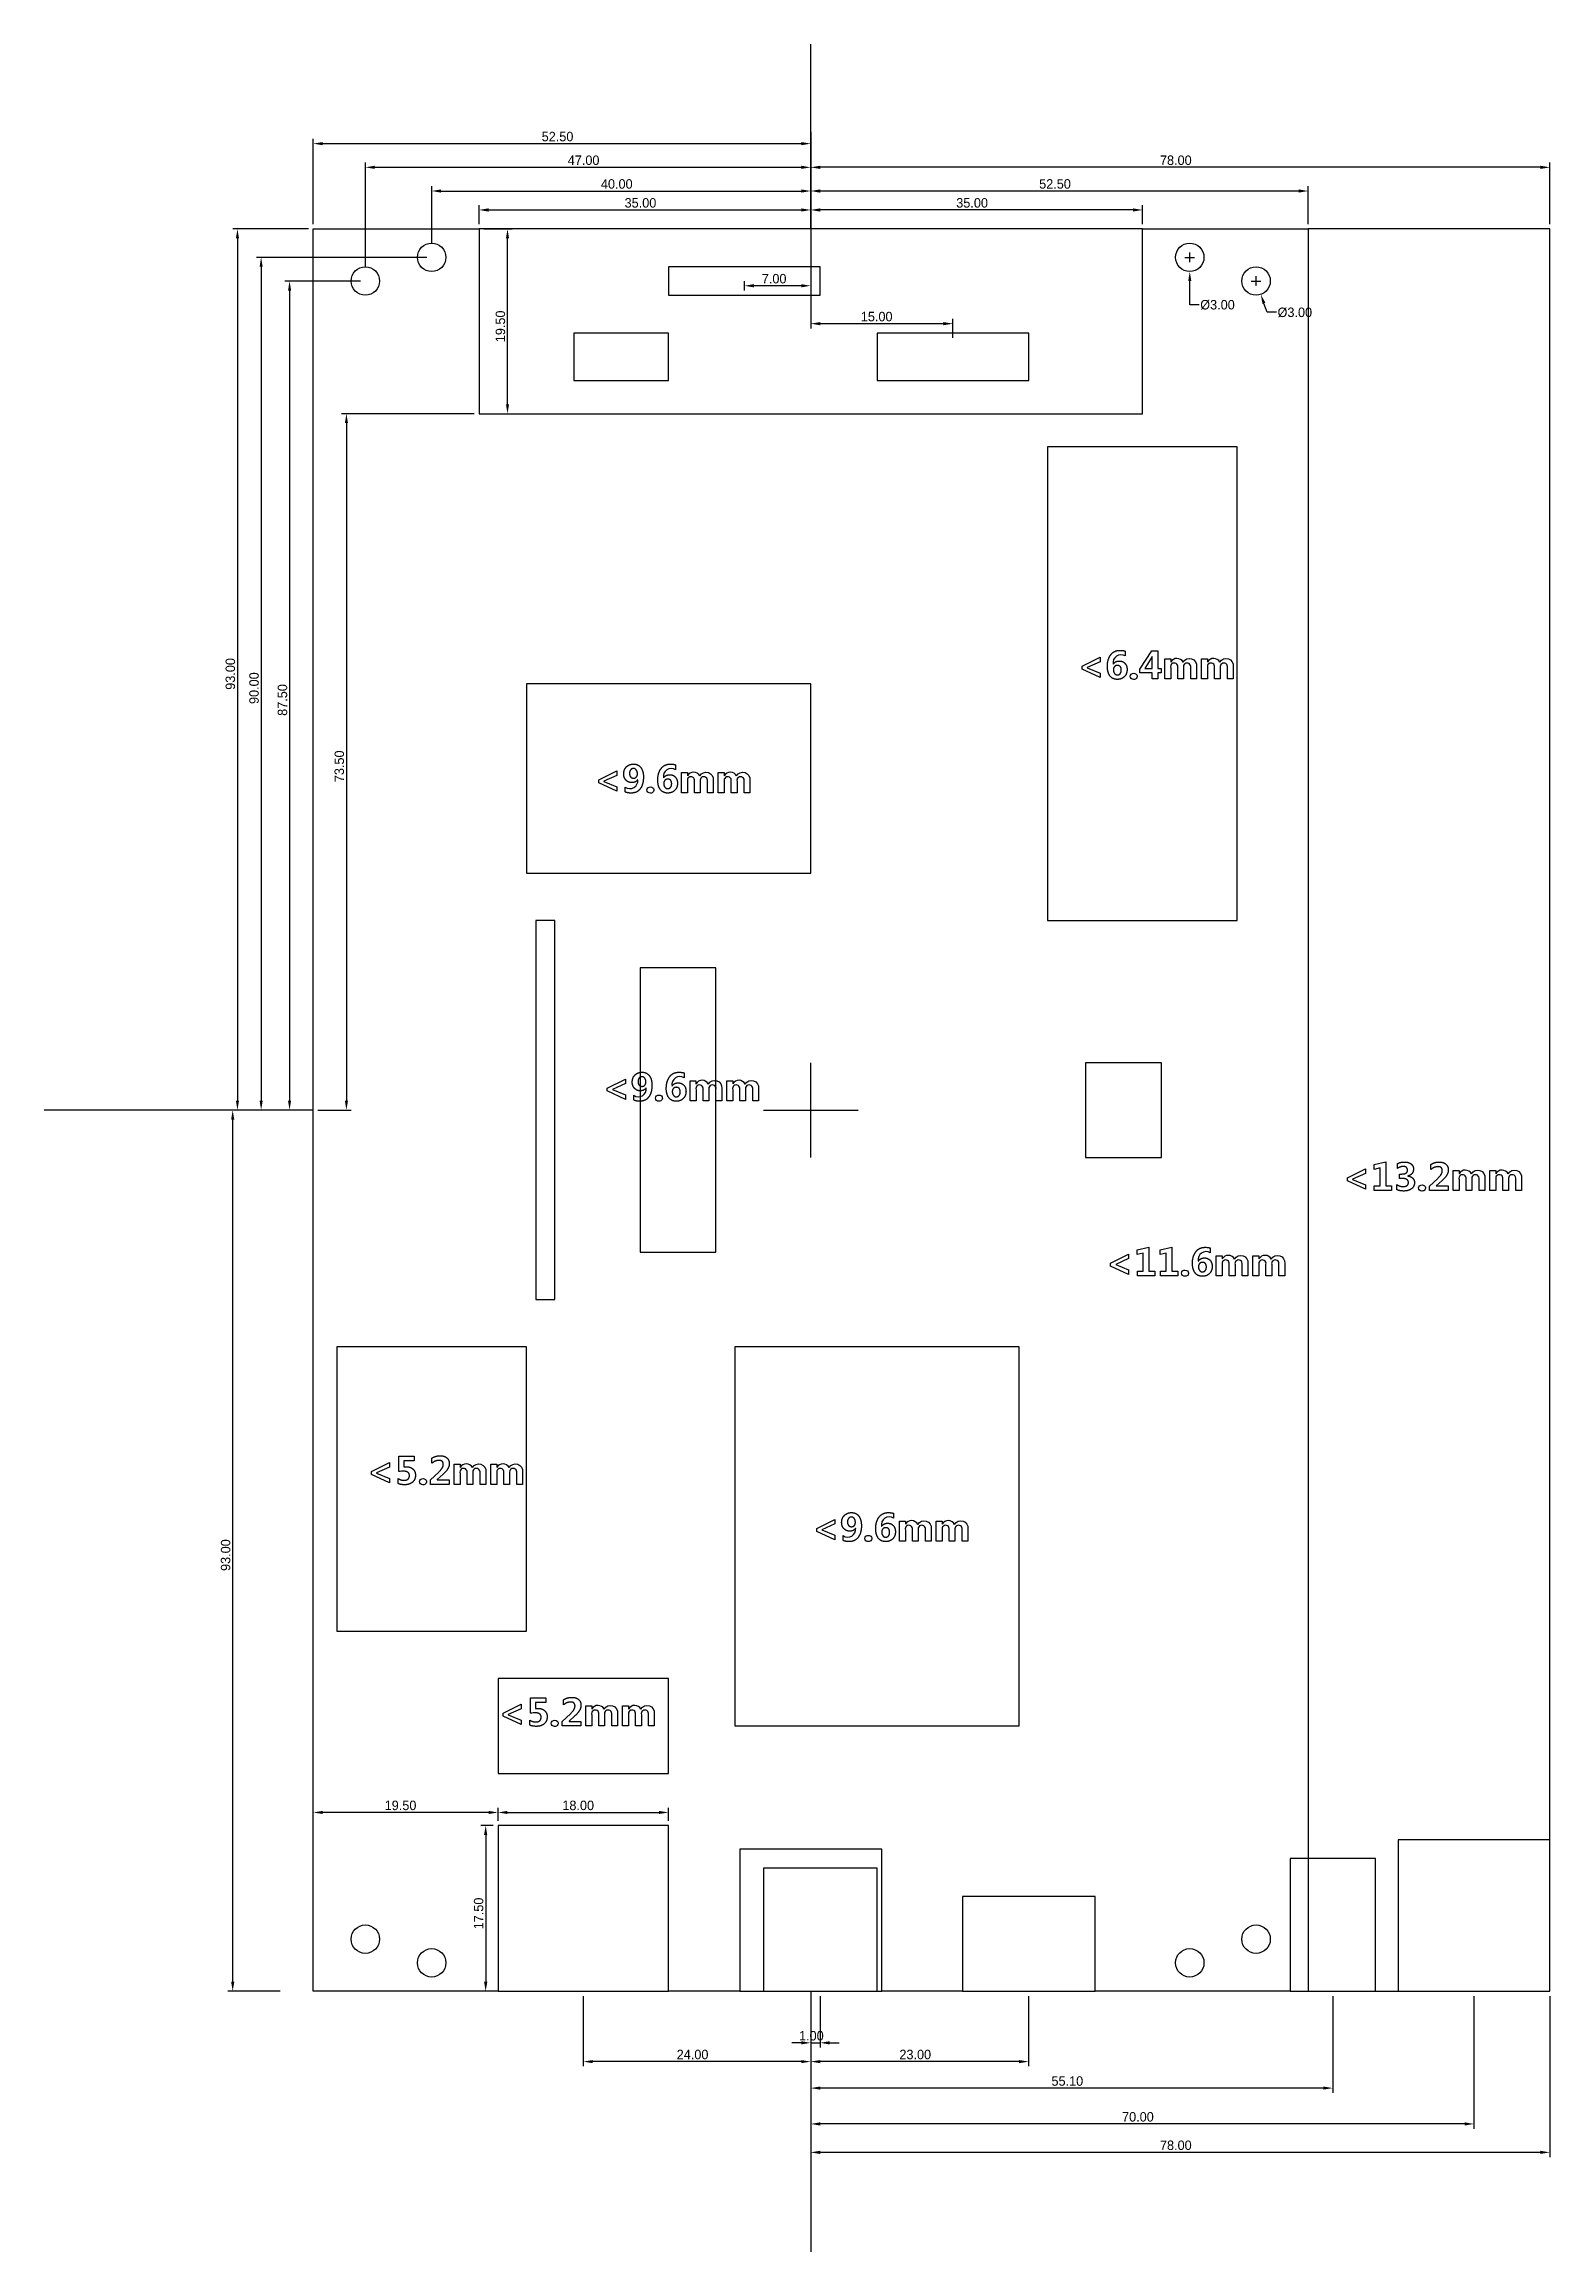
# Model space of a CAD drawing. Extents: x 157 to 316, y 0 to 233.
import ezdxf

# ---------------------------------------------------------------- set-up
doc = ezdxf.new("R2010")
doc.units = 0
doc.layers.get('DEFPOINTS').update_dxf_attribs({"linetype": 'CONTINUOUS'})
doc.layers.add('MAKE2D$可见线$普通线', color=7, linetype='CONTINUOUS')
doc.layers.add('MAKE2D$注解', color=7, linetype='CONTINUOUS')
doc.styles.add('默认值', font='txt')
doc.dimstyles.new('默认值', dxfattribs={"dimtxt": 1, "dimasz": 1, "dimexe": 0.5, "dimexo": 0.5, "dimgap": 0.25, "dimtad": 1, "dimtoh": 1, "dimzin": 1, "dimcen": 0.5, "dimazin": 3, "dimtfac": 1, "dimtix": 1, "dimtmove": 0, "dimatfit": 3})

msp = doc.modelspace()

# ---------------------------------------------------------------- blocks, each defined once
blk = doc.blocks.new('*D1')
at = {"layer": 'DEFPOINTS', "color": 0}
for p in [(237.89, 215.5), (202.89, 213.5), (237.89, 213.5)]:
    blk.add_point(p, dxfattribs=at)
at = {"layer": 'MAKE2D$注解', "color": 0}
for p, q in [((202.89, 214), (202.89, 216)), ((203.89, 215.5), (236.89, 215.5)), ((237.89, 214), (237.89, 216))]:
    blk.add_line(p, q, dxfattribs=at)
for points in [[(203.89, 215.67), (203.89, 215.33), (202.89, 215.5)], [(236.89, 215.33), (236.89, 215.67), (237.89, 215.5)]]:
    blk.add_solid(points, dxfattribs=at)
at = {"layer": 'MAKE2D$注解', "color": 0, "linetype": 'CONTINUOUS', "style": '默认值'}
blk.add_text('35.00', height=1, dxfattribs=at).set_placement((218.25, 215.75))
blk = doc.blocks.new('*D2')
at = {"layer": 'DEFPOINTS', "color": 0}
for p in [(237.89, 220.9), (237.89, 217.5), (197.89, 211.5)]:
    blk.add_point(p, dxfattribs=at)
at = {"layer": 'MAKE2D$注解', "color": 0}
for p, q in [((237.89, 220.4), (237.89, 217)), ((197.89, 212), (197.89, 218)), ((198.89, 217.5), (236.89, 217.5))]:
    blk.add_line(p, q, dxfattribs=at)
for points in [[(198.89, 217.67), (198.89, 217.33), (197.89, 217.5)], [(236.89, 217.33), (236.89, 217.67), (237.89, 217.5)]]:
    blk.add_solid(points, dxfattribs=at)
at = {"layer": 'MAKE2D$注解', "color": 0, "linetype": 'CONTINUOUS', "style": '默认值'}
blk.add_text('40.00', height=1, dxfattribs=at).set_placement((215.75, 217.75))
blk = doc.blocks.new('*D3')
at = {"layer": 'DEFPOINTS', "color": 0}
for p in [(237.89, 224.25), (237.89, 220), (190.89, 209)]:
    blk.add_point(p, dxfattribs=at)
at = {"layer": 'MAKE2D$注解', "color": 0}
for p, q in [((237.89, 223.75), (237.89, 219.5)), ((190.89, 209.5), (190.89, 220.5)), ((191.89, 220), (236.89, 220))]:
    blk.add_line(p, q, dxfattribs=at)
for points in [[(191.89, 220.17), (191.89, 219.83), (190.89, 220)], [(236.89, 219.83), (236.89, 220.17), (237.89, 220)]]:
    blk.add_solid(points, dxfattribs=at)
at = {"layer": 'MAKE2D$注解', "color": 0, "linetype": 'CONTINUOUS', "style": '默认值'}
blk.add_text('47.00', height=1, dxfattribs=at).set_placement((212.25, 220.25))
blk = doc.blocks.new('*D4')
at = {"layer": 'DEFPOINTS', "color": 0}
for p in [(237.89, 215.5), (237.89, 213.5), (272.89, 213.5)]:
    blk.add_point(p, dxfattribs=at)
at = {"layer": 'MAKE2D$注解', "color": 0}
for p, q in [((237.89, 214), (237.89, 216)), ((271.89, 215.5), (238.89, 215.5)), ((272.89, 214), (272.89, 216))]:
    blk.add_line(p, q, dxfattribs=at)
for points in [[(238.89, 215.67), (238.89, 215.33), (237.89, 215.5)], [(271.89, 215.33), (271.89, 215.67), (272.89, 215.5)]]:
    blk.add_solid(points, dxfattribs=at)
at = {"layer": 'MAKE2D$注解', "color": 0, "linetype": 'CONTINUOUS', "style": '默认值'}
blk.add_text('35.00', height=1, dxfattribs=at).set_placement((253.25, 215.75))
blk = doc.blocks.new('*D5')
at = {"layer": 'DEFPOINTS', "color": 0}
for p in [(237.89, 217.5), (237.89, 217.5), (290.39, 213.5)]:
    blk.add_point(p, dxfattribs=at)
at = {"layer": 'MAKE2D$注解', "color": 0}
for p, q in [((237.89, 218), (237.89, 218)), ((289.39, 217.5), (238.89, 217.5)), ((290.39, 214), (290.39, 218))]:
    blk.add_line(p, q, dxfattribs=at)
for points in [[(238.89, 217.67), (238.89, 217.33), (237.89, 217.5)], [(289.39, 217.33), (289.39, 217.67), (290.39, 217.5)]]:
    blk.add_solid(points, dxfattribs=at)
at = {"layer": 'MAKE2D$注解', "color": 0, "linetype": 'CONTINUOUS', "style": '默认值'}
blk.add_text('52.50', height=1, dxfattribs=at).set_placement((262, 217.75))
blk = doc.blocks.new('*D6')
at = {"layer": 'DEFPOINTS', "color": 0}
for p in [(237.89, 220), (237.89, 220), (315.89, 213.5)]:
    blk.add_point(p, dxfattribs=at)
at = {"layer": 'MAKE2D$注解', "color": 0}
for p, q in [((237.89, 220.5), (237.89, 220.5)), ((314.89, 220), (238.89, 220)), ((315.89, 214), (315.89, 220.5))]:
    blk.add_line(p, q, dxfattribs=at)
for points in [[(238.89, 220.17), (238.89, 219.83), (237.89, 220)], [(314.89, 219.83), (314.89, 220.17), (315.89, 220)]]:
    blk.add_solid(points, dxfattribs=at)
at = {"layer": 'MAKE2D$注解', "color": 0, "linetype": 'CONTINUOUS', "style": '默认值'}
blk.add_text('78.00', height=1, dxfattribs=at).set_placement((274.75, 220.25))
blk = doc.blocks.new('*D7')
at = {"layer": 'DEFPOINTS', "color": 0}
for p in [(237.89, 223.25), (237.89, 222.5), (185.39, 213.5)]:
    blk.add_point(p, dxfattribs=at)
at = {"layer": 'MAKE2D$注解', "color": 0}
for p, q in [((185.39, 214), (185.39, 223)), ((186.39, 222.5), (236.89, 222.5)), ((237.89, 222.75), (237.89, 222))]:
    blk.add_line(p, q, dxfattribs=at)
for points in [[(186.39, 222.67), (186.39, 222.33), (185.39, 222.5)], [(236.89, 222.33), (236.89, 222.67), (237.89, 222.5)]]:
    blk.add_solid(points, dxfattribs=at)
at = {"layer": 'MAKE2D$注解', "color": 0, "linetype": 'CONTINUOUS', "style": '默认值'}
blk.add_text('52.50', height=1, dxfattribs=at).set_placement((209.5, 222.75))
blk = doc.blocks.new('*D8')
at = {"layer": 'DEFPOINTS', "color": 0}
for p in [(190.89, 208), (182.89, 120.5), (184.08, 120.5)]:
    blk.add_point(p, dxfattribs=at)
at = {"layer": 'MAKE2D$注解', "color": 0}
for p, q in [((190.39, 208), (182.39, 208)), ((182.89, 207), (182.89, 121.5)), ((183.58, 120.5), (182.39, 120.5))]:
    blk.add_line(p, q, dxfattribs=at)
for points in [[(183.06, 207), (182.73, 207), (182.89, 208)], [(182.73, 121.5), (183.06, 121.5), (182.89, 120.5)]]:
    blk.add_solid(points, dxfattribs=at)
at = {"layer": 'MAKE2D$注解', "color": 0, "linetype": 'CONTINUOUS', "style": '默认值'}
blk.add_text('87.50', height=1, rotation=90, dxfattribs=at).set_placement((182.64, 162.11))
blk = doc.blocks.new('*D9')
at = {"layer": 'DEFPOINTS', "color": 0}
for p in [(197.89, 210.5), (179.89, 120.5), (180.89, 120.5)]:
    blk.add_point(p, dxfattribs=at)
at = {"layer": 'MAKE2D$注解', "color": 0}
for p, q in [((197.39, 210.5), (179.39, 210.5)), ((179.89, 209.5), (179.89, 121.5)), ((180.39, 120.5), (179.39, 120.5))]:
    blk.add_line(p, q, dxfattribs=at)
for points in [[(180.06, 209.5), (179.73, 209.5), (179.89, 210.5)], [(179.73, 121.5), (180.06, 121.5), (179.89, 120.5)]]:
    blk.add_solid(points, dxfattribs=at)
at = {"layer": 'MAKE2D$注解', "color": 0, "linetype": 'CONTINUOUS', "style": '默认值'}
blk.add_text('90.00', height=1, rotation=90, dxfattribs=at).set_placement((179.64, 163.36))
blk = doc.blocks.new('*D10')
at = {"layer": 'DEFPOINTS', "color": 0}
for p in [(185.39, 213.5), (177.39, 120.5), (177.6, 120.5)]:
    blk.add_point(p, dxfattribs=at)
at = {"layer": 'MAKE2D$注解', "color": 0}
for p, q in [((184.89, 213.5), (176.89, 213.5)), ((177.39, 212.5), (177.39, 121.5)), ((177.1, 120.5), (176.89, 120.5))]:
    blk.add_line(p, q, dxfattribs=at)
for points in [[(177.56, 212.5), (177.23, 212.5), (177.39, 213.5)], [(177.23, 121.5), (177.56, 121.5), (177.39, 120.5)]]:
    blk.add_solid(points, dxfattribs=at)
at = {"layer": 'MAKE2D$注解', "color": 0, "linetype": 'CONTINUOUS', "style": '默认值'}
blk.add_text('93.00', height=1, rotation=90, dxfattribs=at).set_placement((177.14, 164.86))
blk = doc.blocks.new('*D11')
at = {"layer": 'DEFPOINTS', "color": 0}
for p in [(176.89, 120.5), (176.89, 120.5), (182.39, 27.5)]:
    blk.add_point(p, dxfattribs=at)
at = {"layer": 'MAKE2D$注解', "color": 0}
for p, q in [((176.39, 120.5), (176.39, 120.5)), ((176.89, 28.5), (176.89, 119.5)), ((181.89, 27.5), (176.39, 27.5))]:
    blk.add_line(p, q, dxfattribs=at)
for points in [[(177.06, 119.5), (176.73, 119.5), (176.89, 120.5)], [(176.73, 28.5), (177.06, 28.5), (176.89, 27.5)]]:
    blk.add_solid(points, dxfattribs=at)
at = {"layer": 'MAKE2D$注解', "color": 0, "linetype": 'CONTINUOUS', "style": '默认值'}
blk.add_text('93.00', height=1, rotation=90, dxfattribs=at).set_placement((176.64, 71.86))
blk = doc.blocks.new('*D12')
at = {"layer": 'DEFPOINTS', "color": 0}
for p in [(238.89, 27.5), (237.89, 23.15), (238.89, 22.06)]:
    blk.add_point(p, dxfattribs=at)
at = {"layer": 'MAKE2D$注解', "color": 0}
for p, q in [((238.89, 27), (238.89, 21.56)), ((236.89, 22.06), (235.89, 22.06)), ((237.89, 22.65), (237.89, 21.56)), ((237.89, 22.06), (238.89, 22.06)), ((239.89, 22.06), (240.89, 22.06))]:
    blk.add_line(p, q, dxfattribs=at)
for points in [[(236.89, 21.89), (236.89, 22.23), (237.89, 22.06)], [(239.89, 22.23), (239.89, 21.89), (238.89, 22.06)]]:
    blk.add_solid(points, dxfattribs=at)
at = {"layer": 'MAKE2D$注解', "color": 0, "linetype": 'CONTINUOUS', "style": '默认值'}
blk.add_text('1.00', height=1, dxfattribs=at).set_placement((236.66, 22.31))
blk = doc.blocks.new('*D13')
at = {"layer": 'DEFPOINTS', "color": 0}
for p in [(213.89, 27.5), (213.89, 20.08), (237.89, 20.08)]:
    blk.add_point(p, dxfattribs=at)
at = {"layer": 'MAKE2D$注解', "color": 0}
for p, q in [((213.89, 27), (213.89, 19.58)), ((236.89, 20.08), (214.89, 20.08)), ((237.89, 20.58), (237.89, 20.58))]:
    blk.add_line(p, q, dxfattribs=at)
for points in [[(214.89, 20.24), (214.89, 19.91), (213.89, 20.08)], [(236.89, 19.91), (236.89, 20.24), (237.89, 20.08)]]:
    blk.add_solid(points, dxfattribs=at)
at = {"layer": 'MAKE2D$注解', "color": 0, "linetype": 'CONTINUOUS', "style": '默认值'}
blk.add_text('24.00', height=1, dxfattribs=at).set_placement((223.75, 20.33))
blk = doc.blocks.new('*D14')
at = {"layer": 'DEFPOINTS', "color": 0}
for p in [(260.89, 27.5), (237.89, 20.08), (237.89, 20.08)]:
    blk.add_point(p, dxfattribs=at)
at = {"layer": 'MAKE2D$注解', "color": 0}
for p, q in [((260.89, 27), (260.89, 19.58)), ((237.89, 19.58), (237.89, 19.58)), ((259.89, 20.08), (238.89, 20.08))]:
    blk.add_line(p, q, dxfattribs=at)
for points in [[(238.89, 20.24), (238.89, 19.91), (237.89, 20.08)], [(259.89, 19.91), (259.89, 20.24), (260.89, 20.08)]]:
    blk.add_solid(points, dxfattribs=at)
at = {"layer": 'MAKE2D$注解', "color": 0, "linetype": 'CONTINUOUS', "style": '默认值'}
blk.add_text('23.00', height=1, dxfattribs=at).set_placement((247.25, 20.33))
blk = doc.blocks.new('*D15')
at = {"layer": 'DEFPOINTS', "color": 0}
for p in [(292.99, 27.5), (237.89, 18.11), (237.89, 17.28)]:
    blk.add_point(p, dxfattribs=at)
at = {"layer": 'MAKE2D$注解', "color": 0}
for p, q in [((292.99, 27), (292.99, 16.78)), ((237.89, 17.61), (237.89, 16.78)), ((291.99, 17.28), (238.89, 17.28))]:
    blk.add_line(p, q, dxfattribs=at)
for points in [[(238.89, 17.45), (238.89, 17.12), (237.89, 17.28)], [(291.99, 17.12), (291.99, 17.45), (292.99, 17.28)]]:
    blk.add_solid(points, dxfattribs=at)
at = {"layer": 'MAKE2D$注解', "color": 0, "linetype": 'CONTINUOUS', "style": '默认值'}
blk.add_text('55.10', height=1, dxfattribs=at).set_placement((263.3, 17.53))
blk = doc.blocks.new('*D16')
at = {"layer": 'DEFPOINTS', "color": 0}
for p in [(307.89, 27.5), (237.89, 13.75), (237.89, 13.5)]:
    blk.add_point(p, dxfattribs=at)
at = {"layer": 'MAKE2D$注解', "color": 0}
for p, q in [((307.89, 27), (307.89, 13)), ((237.89, 13.25), (237.89, 13)), ((306.89, 13.5), (238.89, 13.5))]:
    blk.add_line(p, q, dxfattribs=at)
for points in [[(238.89, 13.67), (238.89, 13.33), (237.89, 13.5)], [(306.89, 13.33), (306.89, 13.67), (307.89, 13.5)]]:
    blk.add_solid(points, dxfattribs=at)
at = {"layer": 'MAKE2D$注解', "color": 0, "linetype": 'CONTINUOUS', "style": '默认值'}
blk.add_text('70.00', height=1, dxfattribs=at).set_placement((270.75, 13.75))
blk = doc.blocks.new('*D17')
at = {"layer": 'DEFPOINTS', "color": 0}
for p in [(315.89, 27.5), (237.89, 11.49), (237.89, 10.5)]:
    blk.add_point(p, dxfattribs=at)
at = {"layer": 'MAKE2D$注解', "color": 0}
for p, q in [((315.89, 27), (315.89, 10)), ((237.89, 10.99), (237.89, 10)), ((314.89, 10.5), (238.89, 10.5))]:
    blk.add_line(p, q, dxfattribs=at)
for points in [[(238.89, 10.67), (238.89, 10.33), (237.89, 10.5)], [(314.89, 10.33), (314.89, 10.67), (315.89, 10.5)]]:
    blk.add_solid(points, dxfattribs=at)
at = {"layer": 'MAKE2D$注解', "color": 0, "linetype": 'CONTINUOUS', "style": '默认值'}
blk.add_text('78.00', height=1, dxfattribs=at).set_placement((274.75, 10.75))
blk = doc.blocks.new('*D18')
at = {"layer": 'DEFPOINTS', "color": 0}
for p in [(284.4, 209.42), (285.39, 206.58)]:
    blk.add_point(p, dxfattribs=at)
at = {"layer": 'MAKE2D$注解', "color": 0}
for p, q in [((284.39, 208), (285.39, 208)), ((284.89, 207.5), (284.89, 208.5)), ((286.05, 204.7), (285.72, 205.64)), ((287.05, 204.7), (286.05, 204.7))]:
    blk.add_line(p, q, dxfattribs=at)
blk.add_solid([(285.88, 205.7), (285.57, 205.59), (285.39, 206.58)], dxfattribs=at)
at = {"layer": 'MAKE2D$注解', "color": 0, "linetype": 'CONTINUOUS', "style": '默认值'}
blk.add_text('Ø3.00', height=1, dxfattribs=at).set_placement((287.16, 204.2))
blk = doc.blocks.new('*D19')
at = {"layer": 'DEFPOINTS', "color": 0}
for p in [(277.89, 212), (277.89, 209)]:
    blk.add_point(p, dxfattribs=at)
at = {"layer": 'MAKE2D$注解', "color": 0}
for p, q in [((277.39, 210.5), (278.39, 210.5)), ((277.89, 210), (277.89, 211)), ((277.89, 205.5), (277.89, 208)), ((278.89, 205.5), (277.89, 205.5))]:
    blk.add_line(p, q, dxfattribs=at)
blk.add_solid([(278.06, 208), (277.73, 208), (277.89, 209)], dxfattribs=at)
at = {"layer": 'MAKE2D$注解', "color": 0, "linetype": 'CONTINUOUS', "style": '默认值'}
blk.add_text('Ø3.00', height=1, dxfattribs=at).set_placement((279, 205))
blk = doc.blocks.new('*D20')
at = {"layer": 'DEFPOINTS', "color": 0}
for p in [(237.89, 213.5), (230.89, 207.5), (230.89, 206.5)]:
    blk.add_point(p, dxfattribs=at)
at = {"layer": 'MAKE2D$注解', "color": 0}
for p, q in [((237.89, 213), (237.89, 207)), ((230.89, 207), (230.89, 208)), ((236.89, 207.5), (231.89, 207.5))]:
    blk.add_line(p, q, dxfattribs=at)
for points in [[(231.89, 207.67), (231.89, 207.33), (230.89, 207.5)], [(236.89, 207.33), (236.89, 207.67), (237.89, 207.5)]]:
    blk.add_solid(points, dxfattribs=at)
at = {"layer": 'MAKE2D$注解', "color": 0, "linetype": 'CONTINUOUS', "style": '默认值'}
blk.add_text('7.00', height=1, dxfattribs=at).set_placement((232.73, 207.75))
blk = doc.blocks.new('*D21')
at = {"layer": 'DEFPOINTS', "color": 0}
for p in [(237.89, 217.5), (237.89, 203.5), (252.89, 201.5)]:
    blk.add_point(p, dxfattribs=at)
at = {"layer": 'MAKE2D$注解', "color": 0}
for p, q in [((237.89, 217), (237.89, 203)), ((251.89, 203.5), (238.89, 203.5)), ((252.89, 202), (252.89, 204))]:
    blk.add_line(p, q, dxfattribs=at)
for points in [[(238.89, 203.67), (238.89, 203.33), (237.89, 203.5)], [(251.89, 203.33), (251.89, 203.67), (252.89, 203.5)]]:
    blk.add_solid(points, dxfattribs=at)
at = {"layer": 'MAKE2D$注解', "color": 0, "linetype": 'CONTINUOUS', "style": '默认值'}
blk.add_text('15.00', height=1, dxfattribs=at).set_placement((243.18, 203.75))
blk = doc.blocks.new('*D22')
at = {"layer": 'DEFPOINTS', "color": 0}
for p in [(202.89, 213.5), (205.89, 213.5), (202.89, 194)]:
    blk.add_point(p, dxfattribs=at)
at = {"layer": 'MAKE2D$注解', "color": 0}
for p, q in [((203.39, 213.5), (206.39, 213.5)), ((205.89, 195), (205.89, 212.5)), ((203.39, 194), (206.39, 194))]:
    blk.add_line(p, q, dxfattribs=at)
for points in [[(206.06, 212.5), (205.73, 212.5), (205.89, 213.5)], [(205.73, 195), (206.06, 195), (205.89, 194)]]:
    blk.add_solid(points, dxfattribs=at)
at = {"layer": 'MAKE2D$注解', "color": 0, "linetype": 'CONTINUOUS', "style": '默认值'}
blk.add_text('19.50', height=1, rotation=90, dxfattribs=at).set_placement((205.64, 201.54))
blk = doc.blocks.new('*D23')
at = {"layer": 'DEFPOINTS', "color": 0}
for p in [(202.89, 194), (185.39, 120.5), (188.89, 120.5)]:
    blk.add_point(p, dxfattribs=at)
at = {"layer": 'MAKE2D$注解', "color": 0}
for p, q in [((202.39, 194), (188.39, 194)), ((188.89, 193), (188.89, 121.5)), ((185.89, 120.5), (189.39, 120.5))]:
    blk.add_line(p, q, dxfattribs=at)
for points in [[(189.06, 193), (188.73, 193), (188.89, 194)], [(188.73, 121.5), (189.06, 121.5), (188.89, 120.5)]]:
    blk.add_solid(points, dxfattribs=at)
at = {"layer": 'MAKE2D$注解', "color": 0, "linetype": 'CONTINUOUS', "style": '默认值'}
blk.add_text('73.50', height=1, rotation=90, dxfattribs=at).set_placement((188.64, 155.11))
blk = doc.blocks.new('*D24')
at = {"layer": 'DEFPOINTS', "color": 0}
for p in [(204.89, 45), (203.59, 27.5), (204.89, 27.5)]:
    blk.add_point(p, dxfattribs=at)
at = {"layer": 'MAKE2D$注解', "color": 0}
for p, q in [((204.39, 45), (203.09, 45)), ((203.59, 44), (203.59, 28.5)), ((204.39, 27.5), (203.09, 27.5))]:
    blk.add_line(p, q, dxfattribs=at)
for points in [[(203.76, 44), (203.42, 44), (203.59, 45)], [(203.42, 28.5), (203.76, 28.5), (203.59, 27.5)]]:
    blk.add_solid(points, dxfattribs=at)
at = {"layer": 'MAKE2D$注解', "color": 0, "linetype": 'CONTINUOUS', "style": '默认值'}
blk.add_text('17.50', height=1, rotation=90, dxfattribs=at).set_placement((203.34, 34.04))
blk = doc.blocks.new('*D25')
at = {"layer": 'DEFPOINTS', "color": 0}
for p in [(204.89, 45), (222.89, 46.37), (222.89, 45)]:
    blk.add_point(p, dxfattribs=at)
at = {"layer": 'MAKE2D$注解', "color": 0}
for p, q in [((204.89, 45.5), (204.89, 46.87)), ((222.89, 45.5), (222.89, 46.87)), ((205.89, 46.37), (221.89, 46.37))]:
    blk.add_line(p, q, dxfattribs=at)
for points in [[(205.89, 46.54), (205.89, 46.21), (204.89, 46.37)], [(221.89, 46.21), (221.89, 46.54), (222.89, 46.37)]]:
    blk.add_solid(points, dxfattribs=at)
at = {"layer": 'MAKE2D$注解', "color": 0, "linetype": 'CONTINUOUS', "style": '默认值'}
blk.add_text('18.00', height=1, dxfattribs=at).set_placement((211.68, 46.62))
blk = doc.blocks.new('*D26')
at = {"layer": 'DEFPOINTS', "color": 0}
for p in [(185.39, 46.37), (185.39, 45), (204.89, 45)]:
    blk.add_point(p, dxfattribs=at)
at = {"layer": 'MAKE2D$注解', "color": 0}
for p, q in [((185.39, 45.5), (185.39, 46.87)), ((204.89, 45.5), (204.89, 46.87)), ((203.89, 46.37), (186.39, 46.37))]:
    blk.add_line(p, q, dxfattribs=at)
for points in [[(186.39, 46.54), (186.39, 46.21), (185.39, 46.37)], [(203.89, 46.21), (203.89, 46.54), (204.89, 46.37)]]:
    blk.add_solid(points, dxfattribs=at)
at = {"layer": 'MAKE2D$注解', "color": 0, "linetype": 'CONTINUOUS', "style": '默认值'}
blk.add_text('19.50', height=1, dxfattribs=at).set_placement((192.93, 46.62))

# ---------------------------------------------------------------- dimensions: what is measured, and where the dimension line sits
at = {"layer": 'MAKE2D$注解'}
for base, p1, p2, picture, middle in [((237.894, 222.5), (185.394, 213.5), (237.894, 223.25), '*D7', (211.644, 223.25)), ((237.894, 220), (190.894, 209), (237.894, 224.25), '*D3', (214.394, 220.75)), ((237.894, 217.5), (197.894, 211.5), (237.894, 220.905), '*D2', (217.894, 218.25)), ((237.894, 220), (315.894, 213.5), (237.894, 220), '*D6', (276.894, 220.75)), ((237.894, 215.5), (202.894, 213.5), (237.894, 213.5), '*D1', (220.394, 216.25)), ((237.894, 217.5), (290.394, 213.5), (237.894, 217.5), '*D5', (264.144, 218.25)), ((237.894, 203.5), (252.894, 201.5), (237.894, 217.5), '*D21', (245.394, 204.25)), ((237.894, 215.5), (272.894, 213.5), (237.894, 213.5), '*D4', (255.394, 216.25)), ((230.894, 207.5), (237.894, 213.5), (230.894, 206.5), '*D20', (234.394, 208.25)), ((185.394, 46.373), (204.894, 45), (185.394, 45), '*D26', (195.144, 47.123)), ((222.894, 46.373), (204.894, 45), (222.894, 45), '*D25', (213.894, 47.123)), ((213.894, 20.075), (237.894, 20.075), (213.894, 27.5), '*D13', (225.894, 20.825)), ((238.894, 22.061), (237.894, 23.145), (238.894, 27.5), '*D12', (238.394, 22.811)), ((237.894, 20.075), (260.894, 27.5), (237.894, 20.075), '*D14', (249.394, 20.825)), ((237.894, 17.282), (292.994, 27.5), (237.894, 18.115), '*D15', (265.444, 18.032)), ((237.894, 13.5), (307.894, 27.5), (237.894, 13.75), '*D16', (272.894, 14.25)), ((237.894, 10.5), (315.894, 27.5), (237.894, 11.488), '*D17', (276.894, 11.25))]:
    dim = msp.add_linear_dim(base=base, p1=p1, p2=p2, dimstyle='默认值', dxfattribs=at)
    dim.commit()
    dim.dimension.update_dxf_attribs({"geometry": picture, "text_midpoint": middle})
for base, p1, p2, picture, middle in [((177.394, 120.5), (185.394, 213.5), (177.599, 120.5), '*D10', (176.644, 167)), ((205.894, 213.5), (202.894, 194), (202.894, 213.5), '*D22', (205.144, 203.75)), ((179.894, 120.5), (197.894, 210.5), (180.89, 120.5), '*D9', (179.144, 165.5)), ((182.894, 120.5), (190.894, 208), (184.078, 120.5), '*D8', (182.144, 164.25)), ((188.894, 120.5), (202.894, 194), (185.394, 120.5), '*D23', (188.144, 157.25)), ((176.894, 120.5), (182.394, 27.5), (176.894, 120.5), '*D11', (176.144, 74)), ((203.589, 27.5), (204.894, 45), (204.894, 27.5), '*D24', (202.839, 36.25))]:
    dim = msp.add_linear_dim(base=base, p1=p1, p2=p2, angle=90, dimstyle='默认值', dxfattribs=at)
    dim.commit()
    dim.dimension.update_dxf_attribs({"geometry": picture, "text_midpoint": middle})
for p1, p2, picture, middle in [((277.894, 212), (277.894, 209), '*D19', (277.894, 205.5)), ((284.397, 209.415), (285.391, 206.585), '*D18', (286.054, 204.698))]:
    dim = msp.add_diameter_dim_2p(p1=p1, p2=p2, dimstyle='默认值', override={"dimtad": 0, "dimtofl": 0}, dxfattribs=at)
    dim.commit()
    dim.dimension.update_dxf_attribs({"geometry": picture, "text_midpoint": middle, "dimtype": 163})

# ---------------------------------------------------------------- linework, layer by layer
at = {"layer": 'MAKE2D$可见线$普通线'}
for p, q in [((237.894, 213.5), (237.894, 233)), ((185.394, 27.5), (185.394, 213.5)), ((185.394, 213.5), (202.894, 213.5)), ((272.894, 213.5), (290.394, 213.5)), ((290.394, 213.5), (290.394, 27.5)), ((315.894, 213.5), (290.394, 213.5)), ((315.894, 43.5), (315.894, 213.5)), ((266.525, 167.347), (268.443, 168.291)), ((268.443, 167.821), (267.076, 167.204)), ((268.443, 168.291), (268.443, 167.821)), ((271.076, 168.942), (271.076, 168.429)), ((272.627, 167.049), (273.881, 168.98)), ((273.929, 168.367), (273.152, 167.102)), ((273.881, 168.98), (274.525, 168.98)), ((273.941, 168.367), (273.929, 168.367)), ((273.933, 167.102), (273.941, 168.367)), ((274.525, 168.98), (274.525, 167.102)), ((275.26, 168.122), (275.883, 168.122)), ((275.26, 166), (275.26, 168.122)), ((275.883, 168.122), (275.883, 167.786)), ((275.883, 167.786), (275.89, 167.786)), ((279.137, 168.122), (279.76, 168.122)), ((279.137, 166), (279.137, 168.122)), ((279.76, 168.122), (279.76, 167.786)), ((279.76, 167.786), (279.768, 167.786)), ((266.525, 167.041), (266.525, 167.347)), ((268.443, 166.158), (266.525, 167.041)), ((267.076, 167.204), (267.076, 167.192)), ((267.076, 167.192), (268.443, 166.628)), ((268.443, 166.628), (268.443, 166.158)), ((269.81, 167.565), (269.821, 167.565)), ((272.627, 166.653), (272.627, 167.049)), ((273.933, 166.653), (272.627, 166.653)), ((273.152, 167.102), (273.933, 167.102)), ((273.933, 166), (273.933, 166.653)), ((274.525, 166), (273.933, 166)), ((274.525, 167.102), (274.892, 167.102)), ((274.525, 166.653), (274.525, 166)), ((274.892, 166.653), (274.525, 166.653)), ((274.892, 167.102), (274.892, 166.653)), ((275.892, 166), (275.26, 166)), ((277.239, 166), (276.627, 166)), ((278.606, 166), (277.994, 166)), ((279.77, 166), (279.137, 166)), ((281.117, 166), (280.504, 166)), ((282.484, 166), (281.872, 166)), ((215.525, 155.347), (217.443, 156.291)), ((217.443, 156.291), (217.443, 155.821)), ((223.627, 156.942), (223.627, 156.429)), ((224.26, 156.122), (224.883, 156.122)), ((224.26, 154), (224.26, 156.122)), ((224.883, 156.122), (224.883, 155.786)), ((228.137, 156.122), (228.76, 156.122)), ((228.137, 154), (228.137, 156.122)), ((228.76, 156.122), (228.76, 155.786)), ((215.525, 155.041), (215.525, 155.347)), ((217.443, 154.158), (215.525, 155.041)), ((217.443, 155.821), (216.076, 155.204)), ((216.076, 155.204), (216.076, 155.192)), ((216.076, 155.192), (217.443, 154.628)), ((217.443, 154.628), (217.443, 154.158)), ((218.321, 154.073), (218.321, 154.592)), ((219.632, 155.361), (219.62, 155.365)), ((222.361, 155.565), (222.372, 155.565)), ((224.892, 154), (224.26, 154)), ((224.883, 155.786), (224.89, 155.786)), ((226.239, 154), (225.627, 154)), ((227.606, 154), (226.994, 154)), ((228.77, 154), (228.137, 154)), ((228.76, 155.786), (228.768, 155.786)), ((230.117, 154), (229.504, 154)), ((231.484, 154), (230.872, 154)), ((208.894, 140.5), (208.894, 100.5)), ((210.894, 140.5), (208.894, 140.5)), ((210.894, 100.5), (210.894, 140.5)), ((216.425, 122.822), (218.343, 123.766)), ((218.343, 123.766), (218.343, 123.296)), ((224.527, 124.417), (224.527, 123.904)), ((225.16, 123.597), (225.783, 123.597)), ((225.16, 121.475), (225.16, 123.597)), ((225.783, 123.597), (225.783, 123.261)), ((229.037, 123.597), (229.66, 123.597)), ((229.037, 121.475), (229.037, 123.597)), ((229.66, 123.597), (229.66, 123.261)), ((237.894, 115.5), (237.894, 125.5)), ((216.425, 122.516), (216.425, 122.822)), ((218.343, 121.633), (216.425, 122.516)), ((218.343, 123.296), (216.976, 122.679)), ((216.976, 122.679), (216.976, 122.667)), ((216.976, 122.667), (218.343, 122.103)), ((218.343, 122.103), (218.343, 121.633)), ((219.221, 121.548), (219.221, 122.067)), ((220.532, 122.836), (220.52, 122.84)), ((223.261, 123.04), (223.272, 123.04)), ((225.792, 121.475), (225.16, 121.475)), ((225.783, 123.261), (225.79, 123.261)), ((227.139, 121.475), (226.527, 121.475)), ((228.506, 121.475), (227.894, 121.475)), ((229.67, 121.475), (229.037, 121.475)), ((229.66, 123.261), (229.668, 123.261)), ((231.017, 121.475), (230.404, 121.475)), ((232.384, 121.475), (231.772, 121.475)), ((185.394, 120.5), (156.994, 120.5)), ((232.894, 120.5), (242.894, 120.5)), ((294.525, 113.347), (296.443, 114.291)), ((296.443, 114.291), (296.443, 113.821)), ((297.341, 114.76), (298.586, 115.026)), ((297.341, 114.245), (297.341, 114.76)), ((297.974, 114.393), (297.341, 114.245)), ((297.974, 112.49), (297.974, 114.393)), ((298.586, 115.026), (298.586, 112.49)), ((299.831, 114.347), (299.831, 114.861)), ((303.341, 114.224), (303.341, 114.77)), ((294.525, 113.041), (294.525, 113.347)), ((296.443, 112.158), (294.525, 113.041)), ((296.443, 113.821), (295.076, 113.204)), ((295.076, 113.204), (295.076, 113.192)), ((295.076, 113.192), (296.443, 112.628)), ((296.443, 112.628), (296.443, 112.158)), ((297.362, 112.49), (297.974, 112.49)), ((297.362, 112), (297.362, 112.49)), ((299.198, 112), (297.362, 112)), ((298.586, 112.49), (299.198, 112.49)), ((299.198, 112.49), (299.198, 112)), ((299.729, 112.11), (299.729, 112.653)), ((300.035, 113.286), (300.035, 113.755)), ((300.92, 113.55), (300.92, 113.54)), ((303.198, 112), (303.198, 112.461)), ((305.157, 112), (303.198, 112)), ((303.913, 112.502), (303.913, 112.49)), ((303.913, 112.49), (305.157, 112.49)), ((305.157, 112.49), (305.157, 112)), ((305.688, 114.122), (306.311, 114.122)), ((305.688, 112), (305.688, 114.122)), ((306.321, 112), (305.688, 112)), ((306.311, 114.122), (306.311, 113.786)), ((306.311, 113.786), (306.319, 113.786)), ((307.668, 112), (307.055, 112)), ((309.035, 112), (308.423, 112)), ((309.566, 114.122), (310.189, 114.122)), ((309.566, 112), (309.566, 114.122)), ((310.198, 112), (309.566, 112)), ((310.189, 114.122), (310.189, 113.786)), ((310.189, 113.786), (310.196, 113.786)), ((311.545, 112), (310.933, 112)), ((312.913, 112), (312.3, 112)), ((269.525, 104.347), (271.443, 105.291)), ((271.443, 105.291), (271.443, 104.821)), ((272.341, 105.76), (273.586, 106.026)), ((272.341, 105.245), (272.341, 105.76)), ((272.974, 105.393), (272.341, 105.245)), ((272.974, 103.49), (272.974, 105.393)), ((273.586, 106.026), (273.586, 103.49)), ((274.77, 105.76), (276.015, 106.026)), ((274.77, 105.245), (274.77, 105.76)), ((275.402, 105.393), (274.77, 105.245)), ((275.402, 103.49), (275.402, 105.393)), ((276.015, 106.026), (276.015, 103.49)), ((280.055, 105.942), (280.055, 105.429)), ((280.688, 105.122), (281.311, 105.122)), ((280.688, 103), (280.688, 105.122)), ((281.311, 105.122), (281.311, 104.786)), ((284.566, 105.122), (285.189, 105.122)), ((284.566, 103), (284.566, 105.122)), ((285.189, 105.122), (285.189, 104.786)), ((269.525, 104.041), (269.525, 104.347)), ((271.443, 103.158), (269.525, 104.041)), ((271.443, 104.821), (270.076, 104.204)), ((270.076, 104.204), (270.076, 104.192)), ((270.076, 104.192), (271.443, 103.628)), ((271.443, 103.628), (271.443, 103.158)), ((272.362, 103.49), (272.974, 103.49)), ((272.362, 103), (272.362, 103.49)), ((274.198, 103), (272.362, 103)), ((273.586, 103.49), (274.198, 103.49)), ((274.198, 103.49), (274.198, 103)), ((274.79, 103.49), (275.402, 103.49)), ((274.79, 103), (274.79, 103.49)), ((276.627, 103), (274.79, 103)), ((276.015, 103.49), (276.627, 103.49)), ((276.627, 103.49), (276.627, 103)), ((278.789, 104.565), (278.801, 104.565)), ((281.321, 103), (280.688, 103)), ((281.311, 104.786), (281.319, 104.786)), ((282.668, 103), (282.055, 103)), ((284.035, 103), (283.423, 103)), ((285.198, 103), (284.566, 103)), ((285.189, 104.786), (285.196, 104.786)), ((286.545, 103), (285.933, 103)), ((287.913, 103), (287.3, 103)), ((208.894, 100.5), (210.894, 100.5)), ((194.423, 83.98), (196.035, 83.98)), ((194.423, 82.342), (194.423, 83.98)), ((196.035, 83.98), (196.035, 83.49)), ((191.525, 82.347), (193.443, 83.291)), ((191.525, 82.041), (191.525, 82.347)), ((193.443, 81.158), (191.525, 82.041)), ((193.443, 82.821), (192.076, 82.204)), ((192.076, 82.204), (192.076, 82.192)), ((192.076, 82.192), (193.443, 81.628)), ((193.443, 83.291), (193.443, 82.821)), ((193.443, 81.628), (193.443, 81.158)), ((194.341, 81.085), (194.341, 81.612)), ((194.953, 83.49), (194.953, 82.852)), ((196.035, 83.49), (194.953, 83.49)), ((197.913, 83.224), (197.913, 83.77)), ((200.26, 83.122), (200.883, 83.122)), ((200.26, 81), (200.26, 83.122)), ((200.883, 83.122), (200.883, 82.786)), ((200.883, 82.786), (200.89, 82.786)), ((204.137, 83.122), (204.76, 83.122)), ((204.137, 81), (204.137, 83.122)), ((204.76, 83.122), (204.76, 82.786)), ((204.76, 82.786), (204.768, 82.786)), ((197.77, 81), (197.77, 81.461)), ((199.729, 81), (197.77, 81)), ((198.484, 81.502), (198.484, 81.49)), ((198.484, 81.49), (199.729, 81.49)), ((199.729, 81.49), (199.729, 81)), ((200.892, 81), (200.26, 81)), ((202.239, 81), (201.627, 81)), ((203.606, 81), (202.994, 81)), ((204.77, 81), (204.137, 81)), ((206.117, 81), (205.504, 81)), ((207.484, 81), (206.872, 81)), ((238.525, 76.347), (240.443, 77.291)), ((240.443, 77.291), (240.443, 76.821)), ((246.627, 77.942), (246.627, 77.429)), ((247.26, 77.122), (247.883, 77.122)), ((247.26, 75), (247.26, 77.122)), ((247.883, 77.122), (247.883, 76.786)), ((251.137, 77.122), (251.76, 77.122)), ((251.137, 75), (251.137, 77.122)), ((251.76, 77.122), (251.76, 76.786)), ((238.525, 76.041), (238.525, 76.347)), ((240.443, 75.158), (238.525, 76.041)), ((240.443, 76.821), (239.076, 76.204)), ((239.076, 76.204), (239.076, 76.192)), ((239.076, 76.192), (240.443, 75.628)), ((240.443, 75.628), (240.443, 75.158)), ((241.321, 75.073), (241.321, 75.592)), ((242.632, 76.361), (242.62, 76.365)), ((245.361, 76.565), (245.372, 76.565)), ((247.892, 75), (247.26, 75)), ((247.883, 76.786), (247.89, 76.786)), ((249.239, 75), (248.627, 75)), ((250.606, 75), (249.994, 75)), ((251.77, 75), (251.137, 75)), ((251.76, 76.786), (251.768, 76.786)), ((253.117, 75), (252.504, 75)), ((254.484, 75), (253.872, 75)), ((208.323, 58.48), (209.935, 58.48)), ((208.323, 56.842), (208.323, 58.48)), ((209.935, 58.48), (209.935, 57.99)), ((211.813, 57.724), (211.813, 58.27)), ((205.425, 56.847), (207.343, 57.791)), ((205.425, 56.541), (205.425, 56.847)), ((207.343, 55.658), (205.425, 56.541)), ((207.343, 57.321), (205.976, 56.704)), ((205.976, 56.704), (205.976, 56.692)), ((205.976, 56.692), (207.343, 56.128)), ((207.343, 57.791), (207.343, 57.321)), ((207.343, 56.128), (207.343, 55.658)), ((208.241, 55.585), (208.241, 56.112)), ((208.853, 57.99), (208.853, 57.352)), ((209.935, 57.99), (208.853, 57.99)), ((211.67, 55.5), (211.67, 55.961)), ((212.384, 56.002), (212.384, 55.99)), ((212.384, 55.99), (213.629, 55.99)), ((213.629, 55.99), (213.629, 55.5)), ((214.16, 57.622), (214.783, 57.622)), ((214.16, 55.5), (214.16, 57.622)), ((214.783, 57.622), (214.783, 57.286)), ((214.783, 57.286), (214.79, 57.286)), ((218.037, 57.622), (218.66, 57.622)), ((218.037, 55.5), (218.037, 57.622)), ((218.66, 57.622), (218.66, 57.286)), ((218.66, 57.286), (218.668, 57.286)), ((213.629, 55.5), (211.67, 55.5)), ((214.792, 55.5), (214.16, 55.5)), ((216.139, 55.5), (215.527, 55.5)), ((217.506, 55.5), (216.894, 55.5)), ((218.67, 55.5), (218.037, 55.5)), ((220.017, 55.5), (219.404, 55.5)), ((221.384, 55.5), (220.772, 55.5)), ((299.894, 43.5), (299.894, 27.5)), ((315.894, 43.5), (299.894, 43.5)), ((315.894, 27.5), (315.894, 43.5)), ((204.894, 27.5), (185.394, 27.5)), ((230.394, 27.5), (222.894, 27.5)), ((237.894, 27.5), (237.894, 0)), ((253.894, 27.5), (245.394, 27.5)), ((288.494, 27.5), (267.894, 27.5)), ((297.494, 27.5), (299.894, 27.5)), ((299.894, 27.5), (315.894, 27.5))]:
    msp.add_line(p, q, dxfattribs=at)
for points in [[(202.894, 194), (272.894, 194), (272.894, 213.5), (202.894, 213.5)], [(222.894, 206.5), (238.894, 206.5), (238.894, 209.5), (222.894, 209.5)], [(212.894, 197.5), (222.894, 197.5), (222.894, 202.5), (212.894, 202.5)], [(244.894, 197.5), (260.894, 197.5), (260.894, 202.5), (244.894, 202.5)], [(262.894, 140.5), (282.894, 140.5), (282.894, 190.5), (262.894, 190.5)], [(207.894, 145.5), (237.894, 145.5), (237.894, 165.5), (207.894, 165.5)], [(269.831, 166.971), (269.831, 166.943), (269.833, 166.916), (269.834, 166.902), (269.835, 166.889), (269.837, 166.875), (269.838, 166.862), (269.84, 166.849), (269.842, 166.836), (269.845, 166.824), (269.847, 166.811), (269.85, 166.798), (269.853, 166.786), (269.857, 166.774), (269.86, 166.762), (269.864, 166.75), (269.868, 166.738), (269.872, 166.726), (269.876, 166.715), (269.881, 166.703), (269.886, 166.692), (269.891, 166.681), (269.897, 166.67), (269.902, 166.659), (269.908, 166.648), (269.914, 166.638), (269.92, 166.627), (269.927, 166.617), (269.933, 166.607), (269.94, 166.597), (269.947, 166.587), (269.955, 166.577), (269.962, 166.568), (269.97, 166.558), (269.978, 166.55), (269.986, 166.541), (269.994, 166.533), (270.002, 166.525), (270.01, 166.518), (270.019, 166.51), (270.028, 166.503), (270.036, 166.497), (270.045, 166.49), (270.054, 166.484), (270.064, 166.479), (270.073, 166.473), (270.082, 166.468), (270.092, 166.463), (270.102, 166.459), (270.112, 166.455), (270.122, 166.451), (270.132, 166.447), (270.142, 166.444), (270.153, 166.441), (270.164, 166.438), (270.174, 166.436), (270.185, 166.434), (270.197, 166.432), (270.208, 166.431), (270.219, 166.43), (270.231, 166.429), (270.242, 166.429), (270.254, 166.429), (270.266, 166.429), (270.278, 166.429), (270.289, 166.43), (270.301, 166.431), (270.312, 166.432), (270.323, 166.434), (270.334, 166.436), (270.345, 166.438), (270.356, 166.44), (270.366, 166.443), (270.377, 166.446), (270.387, 166.449), (270.397, 166.452), (270.407, 166.456), (270.416, 166.46), (270.426, 166.465), (270.435, 166.469), (270.445, 166.474), (270.454, 166.48), (270.463, 166.485), (270.471, 166.491), (270.48, 166.497), (270.488, 166.503), (270.497, 166.51), (270.505, 166.517), (270.513, 166.524), (270.52, 166.532), (270.528, 166.54), (270.536, 166.548), (270.543, 166.556), (270.55, 166.565), (270.557, 166.574), (270.564, 166.583), (270.57, 166.592), (270.577, 166.601), (270.583, 166.611), (270.589, 166.621), (270.595, 166.63), (270.6, 166.64), (270.605, 166.651), (270.611, 166.661), (270.615, 166.671), (270.62, 166.682), (270.624, 166.693), (270.629, 166.703), (270.633, 166.714), (270.636, 166.726), (270.64, 166.737), (270.643, 166.748), (270.647, 166.76), (270.649, 166.772), (270.652, 166.783), (270.655, 166.796), (270.657, 166.808), (270.659, 166.82), (270.661, 166.832), (270.662, 166.845), (270.664, 166.858), (270.665, 166.871), (270.666, 166.884), (270.667, 166.91), (270.668, 166.937), (270.667, 166.967), (270.666, 166.997), (270.664, 167.025), (270.661, 167.052), (270.659, 167.066), (270.657, 167.079), (270.655, 167.092), (270.653, 167.104), (270.65, 167.117), (270.648, 167.129), (270.645, 167.141), (270.642, 167.152), (270.638, 167.164), (270.635, 167.175), (270.631, 167.186), (270.627, 167.196), (270.623, 167.207), (270.618, 167.217), (270.614, 167.227), (270.609, 167.237), (270.604, 167.246), (270.599, 167.255), (270.593, 167.264), (270.588, 167.273), (270.582, 167.282), (270.576, 167.29), (270.57, 167.298), (270.563, 167.306), (270.557, 167.313), (270.55, 167.321), (270.543, 167.328), (270.536, 167.335), (270.528, 167.341), (270.521, 167.347), (270.513, 167.354), (270.505, 167.359), (270.496, 167.365), (270.488, 167.371), (270.479, 167.376), (270.47, 167.381), (270.461, 167.385), (270.452, 167.39), (270.443, 167.394), (270.433, 167.398), (270.423, 167.402), (270.413, 167.405), (270.403, 167.408), (270.392, 167.411), (270.381, 167.414), (270.371, 167.417), (270.359, 167.419), (270.348, 167.421), (270.337, 167.423), (270.325, 167.424), (270.313, 167.426), (270.301, 167.427), (270.288, 167.427), (270.276, 167.428), (270.263, 167.428), (270.25, 167.429), (270.239, 167.428), (270.227, 167.428), (270.216, 167.427), (270.204, 167.427), (270.193, 167.425), (270.182, 167.424), (270.171, 167.422), (270.161, 167.42), (270.15, 167.418), (270.14, 167.416), (270.129, 167.413), (270.119, 167.41), (270.109, 167.407), (270.099, 167.404), (270.09, 167.4), (270.08, 167.396), (270.071, 167.392), (270.061, 167.387), (270.052, 167.383), (270.043, 167.378), (270.034, 167.373), (270.026, 167.367), (270.017, 167.361), (270.009, 167.355), (270, 167.349), (269.992, 167.343), (269.984, 167.336), (269.976, 167.329), (269.969, 167.322), (269.961, 167.314), (269.954, 167.307), (269.946, 167.299), (269.939, 167.29), (269.932, 167.282), (269.926, 167.274), (269.919, 167.265), (269.913, 167.256), (269.907, 167.248), (269.901, 167.239), (269.896, 167.229), (269.891, 167.22), (269.886, 167.211), (269.881, 167.201), (269.876, 167.192), (269.872, 167.182), (269.867, 167.172), (269.864, 167.162), (269.86, 167.152), (269.856, 167.141), (269.853, 167.131), (269.85, 167.12), (269.847, 167.11), (269.845, 167.099), (269.842, 167.088), (269.84, 167.077), (269.838, 167.066), (269.836, 167.054), (269.835, 167.043), (269.834, 167.031), (269.833, 167.019), (269.832, 167.007), (269.831, 166.995), (269.831, 166.983)], [(218.77, 156.037), (218.77, 156.008), (218.772, 155.979), (218.774, 155.952), (218.775, 155.938), (218.777, 155.925), (218.779, 155.912), (218.781, 155.899), (218.783, 155.886), (218.786, 155.874), (218.789, 155.861), (218.792, 155.849), (218.795, 155.837), (218.798, 155.826), (218.802, 155.814), (218.806, 155.803), (218.81, 155.792), (218.815, 155.781), (218.819, 155.77), (218.824, 155.76), (218.829, 155.749), (218.834, 155.739), (218.84, 155.729), (218.846, 155.719), (218.852, 155.71), (218.858, 155.701), (218.864, 155.691), (218.871, 155.683), (218.878, 155.674), (218.885, 155.665), (218.892, 155.657), (218.899, 155.649), (218.907, 155.641), (218.915, 155.634), (218.923, 155.627), (218.931, 155.62), (218.939, 155.613), (218.947, 155.606), (218.956, 155.6), (218.965, 155.594), (218.974, 155.589), (218.983, 155.583), (218.992, 155.578), (219.001, 155.573), (219.011, 155.569), (219.021, 155.564), (219.031, 155.56), (219.041, 155.556), (219.051, 155.553), (219.061, 155.55), (219.072, 155.547), (219.082, 155.544), (219.093, 155.541), (219.104, 155.539), (219.116, 155.537), (219.127, 155.535), (219.138, 155.534), (219.15, 155.533), (219.162, 155.532), (219.174, 155.531), (219.186, 155.531), (219.199, 155.531), (219.21, 155.531), (219.221, 155.531), (219.231, 155.532), (219.242, 155.533), (219.253, 155.534), (219.263, 155.535), (219.273, 155.537), (219.284, 155.539), (219.294, 155.541), (219.304, 155.543), (219.313, 155.546), (219.323, 155.549), (219.333, 155.552), (219.342, 155.555), (219.352, 155.559), (219.361, 155.563), (219.37, 155.567), (219.379, 155.571), (219.388, 155.576), (219.396, 155.581), (219.405, 155.586), (219.414, 155.592), (219.422, 155.597), (219.43, 155.603), (219.438, 155.609), (219.446, 155.616), (219.454, 155.622), (219.462, 155.629), (219.469, 155.637), (219.477, 155.644), (219.484, 155.652), (219.492, 155.66), (219.499, 155.668), (219.505, 155.676), (219.512, 155.684), (219.518, 155.693), (219.525, 155.701), (219.531, 155.71), (219.536, 155.719), (219.542, 155.728), (219.547, 155.737), (219.552, 155.746), (219.557, 155.756), (219.562, 155.765), (219.566, 155.775), (219.57, 155.784), (219.574, 155.794), (219.578, 155.804), (219.581, 155.814), (219.584, 155.824), (219.587, 155.835), (219.59, 155.845), (219.593, 155.855), (219.595, 155.866), (219.597, 155.877), (219.599, 155.888), (219.601, 155.899), (219.602, 155.91), (219.604, 155.921), (219.605, 155.933), (219.605, 155.944), (219.606, 155.956), (219.606, 155.967), (219.606, 155.979), (219.606, 156.008), (219.605, 156.036), (219.602, 156.063), (219.599, 156.09), (219.597, 156.104), (219.595, 156.117), (219.593, 156.13), (219.59, 156.143), (219.587, 156.156), (219.584, 156.169), (219.581, 156.181), (219.578, 156.194), (219.574, 156.206), (219.57, 156.219), (219.566, 156.231), (219.562, 156.243), (219.557, 156.255), (219.552, 156.267), (219.547, 156.279), (219.542, 156.29), (219.536, 156.302), (219.531, 156.313), (219.525, 156.325), (219.518, 156.336), (219.512, 156.347), (219.505, 156.358), (219.499, 156.369), (219.492, 156.38), (219.484, 156.39), (219.477, 156.4), (219.469, 156.41), (219.462, 156.42), (219.454, 156.429), (219.446, 156.438), (219.437, 156.446), (219.429, 156.455), (219.421, 156.462), (219.412, 156.47), (219.403, 156.477), (219.394, 156.484), (219.385, 156.491), (219.376, 156.497), (219.367, 156.503), (219.357, 156.508), (219.347, 156.513), (219.337, 156.518), (219.327, 156.523), (219.317, 156.527), (219.307, 156.531), (219.296, 156.534), (219.286, 156.537), (219.275, 156.54), (219.264, 156.543), (219.253, 156.545), (219.242, 156.547), (219.23, 156.548), (219.219, 156.55), (219.207, 156.55), (219.195, 156.551), (219.183, 156.551), (219.172, 156.551), (219.16, 156.55), (219.149, 156.55), (219.138, 156.549), (219.127, 156.547), (219.116, 156.546), (219.105, 156.544), (219.094, 156.542), (219.084, 156.539), (219.073, 156.537), (219.063, 156.533), (219.053, 156.53), (219.043, 156.527), (219.033, 156.523), (219.024, 156.518), (219.014, 156.514), (219.005, 156.509), (218.996, 156.504), (218.987, 156.499), (218.978, 156.493), (218.969, 156.487), (218.961, 156.481), (218.952, 156.474), (218.944, 156.468), (218.936, 156.461), (218.928, 156.453), (218.92, 156.445), (218.912, 156.437), (218.905, 156.429), (218.897, 156.421), (218.89, 156.412), (218.883, 156.403), (218.876, 156.393), (218.869, 156.384), (218.863, 156.374), (218.856, 156.365), (218.85, 156.355), (218.844, 156.345), (218.839, 156.335), (218.833, 156.324), (218.828, 156.314), (218.823, 156.303), (218.818, 156.293), (218.814, 156.282), (218.81, 156.271), (218.805, 156.26), (218.802, 156.249), (218.798, 156.237), (218.795, 156.226), (218.791, 156.214), (218.788, 156.202), (218.786, 156.19), (218.783, 156.178), (218.781, 156.166), (218.779, 156.154), (218.777, 156.141), (218.775, 156.129), (218.774, 156.116), (218.772, 156.103), (218.771, 156.09), (218.77, 156.064)], [(222.382, 154.971), (222.382, 154.943), (222.384, 154.916), (222.385, 154.902), (222.386, 154.889), (222.388, 154.875), (222.389, 154.862), (222.391, 154.849), (222.393, 154.836), (222.396, 154.824), (222.398, 154.811), (222.401, 154.798), (222.404, 154.786), (222.408, 154.774), (222.411, 154.762), (222.415, 154.75), (222.419, 154.738), (222.423, 154.726), (222.427, 154.715), (222.432, 154.703), (222.437, 154.692), (222.442, 154.681), (222.448, 154.67), (222.453, 154.659), (222.459, 154.648), (222.465, 154.638), (222.471, 154.627), (222.478, 154.617), (222.484, 154.607), (222.491, 154.597), (222.499, 154.587), (222.506, 154.577), (222.513, 154.568), (222.521, 154.558), (222.529, 154.55), (222.537, 154.541), (222.545, 154.533), (222.553, 154.525), (222.561, 154.518), (222.57, 154.51), (222.579, 154.503), (222.587, 154.497), (222.596, 154.49), (222.605, 154.484), (222.615, 154.479), (222.624, 154.473), (222.633, 154.468), (222.643, 154.463), (222.653, 154.459), (222.663, 154.455), (222.673, 154.451), (222.683, 154.447), (222.694, 154.444), (222.704, 154.441), (222.715, 154.438), (222.725, 154.436), (222.736, 154.434), (222.748, 154.432), (222.759, 154.431), (222.77, 154.43), (222.782, 154.429), (222.793, 154.429), (222.805, 154.429), (222.817, 154.429), (222.829, 154.429), (222.84, 154.43), (222.852, 154.431), (222.863, 154.432), (222.874, 154.434), (222.885, 154.436), (222.896, 154.438), (222.907, 154.44), (222.917, 154.443), (222.928, 154.446), (222.938, 154.449), (222.948, 154.452), (222.958, 154.456), (222.967, 154.46), (222.977, 154.465), (222.986, 154.469), (222.996, 154.474), (223.005, 154.48), (223.014, 154.485), (223.022, 154.491), (223.031, 154.497), (223.039, 154.503), (223.048, 154.51), (223.056, 154.517), (223.064, 154.524), (223.071, 154.532), (223.079, 154.54), (223.087, 154.548), (223.094, 154.556), (223.101, 154.565), (223.108, 154.574), (223.115, 154.583), (223.121, 154.592), (223.128, 154.601), (223.134, 154.611), (223.14, 154.621), (223.146, 154.63), (223.151, 154.64), (223.156, 154.651), (223.162, 154.661), (223.166, 154.671), (223.171, 154.682), (223.175, 154.693), (223.18, 154.703), (223.184, 154.714), (223.187, 154.726), (223.191, 154.737), (223.194, 154.748), (223.198, 154.76), (223.2, 154.772), (223.203, 154.783), (223.206, 154.796), (223.208, 154.808), (223.21, 154.82), (223.212, 154.832), (223.213, 154.845), (223.215, 154.858), (223.216, 154.871), (223.217, 154.884), (223.218, 154.91), (223.219, 154.937), (223.218, 154.967), (223.217, 154.997), (223.215, 155.025), (223.212, 155.052), (223.21, 155.066), (223.209, 155.079), (223.206, 155.092), (223.204, 155.104), (223.201, 155.117), (223.199, 155.129), (223.196, 155.141), (223.193, 155.152), (223.189, 155.164), (223.186, 155.175), (223.182, 155.186), (223.178, 155.196), (223.174, 155.207), (223.169, 155.217), (223.165, 155.227), (223.16, 155.237), (223.155, 155.246), (223.15, 155.255), (223.144, 155.264), (223.139, 155.273), (223.133, 155.282), (223.127, 155.29), (223.121, 155.298), (223.114, 155.306), (223.108, 155.313), (223.101, 155.321), (223.094, 155.328), (223.087, 155.335), (223.079, 155.341), (223.072, 155.347), (223.064, 155.354), (223.056, 155.359), (223.047, 155.365), (223.039, 155.371), (223.03, 155.376), (223.021, 155.381), (223.012, 155.385), (223.003, 155.39), (222.994, 155.394), (222.984, 155.398), (222.974, 155.402), (222.964, 155.405), (222.954, 155.408), (222.943, 155.411), (222.932, 155.414), (222.922, 155.417), (222.91, 155.419), (222.899, 155.421), (222.888, 155.423), (222.876, 155.424), (222.864, 155.426), (222.852, 155.427), (222.84, 155.427), (222.827, 155.428), (222.814, 155.428), (222.801, 155.429), (222.79, 155.428), (222.778, 155.428), (222.767, 155.427), (222.755, 155.427), (222.744, 155.425), (222.733, 155.424), (222.722, 155.422), (222.712, 155.42), (222.701, 155.418), (222.691, 155.416), (222.68, 155.413), (222.67, 155.41), (222.66, 155.407), (222.65, 155.404), (222.641, 155.4), (222.631, 155.396), (222.622, 155.392), (222.612, 155.387), (222.603, 155.383), (222.594, 155.378), (222.585, 155.373), (222.577, 155.367), (222.568, 155.361), (222.56, 155.355), (222.551, 155.349), (222.543, 155.343), (222.535, 155.336), (222.527, 155.329), (222.52, 155.322), (222.512, 155.314), (222.505, 155.307), (222.497, 155.299), (222.49, 155.29), (222.483, 155.282), (222.477, 155.274), (222.47, 155.265), (222.464, 155.256), (222.458, 155.248), (222.452, 155.239), (222.447, 155.229), (222.442, 155.22), (222.437, 155.211), (222.432, 155.201), (222.427, 155.192), (222.423, 155.182), (222.418, 155.172), (222.415, 155.162), (222.411, 155.152), (222.407, 155.141), (222.404, 155.131), (222.401, 155.12), (222.398, 155.11), (222.396, 155.099), (222.393, 155.088), (222.391, 155.077), (222.389, 155.066), (222.387, 155.054), (222.386, 155.043), (222.385, 155.031), (222.384, 155.019), (222.383, 155.007), (222.382, 154.995), (222.382, 154.983)], [(219.894, 105.5), (227.894, 105.5), (227.894, 135.5), (219.894, 135.5)], [(219.67, 123.512), (219.67, 123.483), (219.672, 123.454), (219.674, 123.427), (219.675, 123.413), (219.677, 123.4), (219.679, 123.387), (219.681, 123.374), (219.683, 123.361), (219.686, 123.349), (219.689, 123.336), (219.692, 123.324), (219.695, 123.312), (219.698, 123.301), (219.702, 123.289), (219.706, 123.278), (219.71, 123.267), (219.715, 123.256), (219.719, 123.245), (219.724, 123.235), (219.729, 123.224), (219.734, 123.214), (219.74, 123.204), (219.746, 123.194), (219.752, 123.185), (219.758, 123.176), (219.764, 123.167), (219.771, 123.158), (219.778, 123.149), (219.785, 123.14), (219.792, 123.132), (219.799, 123.124), (219.807, 123.116), (219.815, 123.109), (219.823, 123.102), (219.831, 123.095), (219.839, 123.088), (219.847, 123.081), (219.856, 123.075), (219.865, 123.069), (219.874, 123.064), (219.883, 123.058), (219.892, 123.053), (219.901, 123.048), (219.911, 123.044), (219.921, 123.039), (219.931, 123.035), (219.941, 123.031), (219.951, 123.028), (219.961, 123.025), (219.972, 123.022), (219.982, 123.019), (219.993, 123.016), (220.004, 123.014), (220.016, 123.012), (220.027, 123.01), (220.038, 123.009), (220.05, 123.008), (220.062, 123.007), (220.074, 123.006), (220.086, 123.006), (220.099, 123.006), (220.11, 123.006), (220.121, 123.006), (220.131, 123.007), (220.142, 123.008), (220.153, 123.009), (220.163, 123.01), (220.173, 123.012), (220.184, 123.014), (220.194, 123.016), (220.204, 123.018), (220.213, 123.021), (220.223, 123.024), (220.233, 123.027), (220.242, 123.03), (220.252, 123.034), (220.261, 123.038), (220.27, 123.042), (220.279, 123.046), (220.288, 123.051), (220.296, 123.056), (220.305, 123.061), (220.314, 123.067), (220.322, 123.072), (220.33, 123.078), (220.338, 123.084), (220.346, 123.091), (220.354, 123.097), (220.362, 123.104), (220.369, 123.112), (220.377, 123.119), (220.384, 123.127), (220.392, 123.135), (220.399, 123.143), (220.405, 123.151), (220.412, 123.159), (220.418, 123.168), (220.425, 123.176), (220.431, 123.185), (220.436, 123.194), (220.442, 123.203), (220.447, 123.212), (220.452, 123.221), (220.457, 123.231), (220.462, 123.24), (220.466, 123.25), (220.47, 123.259), (220.474, 123.269), (220.478, 123.279), (220.481, 123.289), (220.484, 123.299), (220.487, 123.31), (220.49, 123.32), (220.493, 123.33), (220.495, 123.341), (220.497, 123.352), (220.499, 123.363), (220.501, 123.374), (220.502, 123.385), (220.504, 123.396), (220.505, 123.408), (220.505, 123.419), (220.506, 123.431), (220.506, 123.442), (220.506, 123.454), (220.506, 123.483), (220.505, 123.511), (220.502, 123.538), (220.499, 123.565), (220.497, 123.579), (220.495, 123.592), (220.493, 123.605), (220.49, 123.618), (220.487, 123.631), (220.484, 123.644), (220.481, 123.656), (220.478, 123.669), (220.474, 123.681), (220.47, 123.694), (220.466, 123.706), (220.462, 123.718), (220.457, 123.73), (220.452, 123.742), (220.447, 123.754), (220.442, 123.765), (220.436, 123.777), (220.431, 123.788), (220.425, 123.8), (220.418, 123.811), (220.412, 123.822), (220.405, 123.833), (220.399, 123.844), (220.392, 123.855), (220.384, 123.865), (220.377, 123.875), (220.369, 123.885), (220.362, 123.895), (220.354, 123.904), (220.346, 123.913), (220.337, 123.921), (220.329, 123.93), (220.321, 123.937), (220.312, 123.945), (220.303, 123.952), (220.294, 123.959), (220.285, 123.966), (220.276, 123.972), (220.267, 123.978), (220.257, 123.983), (220.247, 123.988), (220.237, 123.993), (220.227, 123.998), (220.217, 124.002), (220.207, 124.006), (220.196, 124.009), (220.186, 124.012), (220.175, 124.015), (220.164, 124.018), (220.153, 124.02), (220.142, 124.022), (220.13, 124.023), (220.119, 124.025), (220.107, 124.025), (220.095, 124.026), (220.083, 124.026), (220.072, 124.026), (220.06, 124.025), (220.049, 124.025), (220.038, 124.024), (220.027, 124.022), (220.016, 124.021), (220.005, 124.019), (219.994, 124.017), (219.984, 124.014), (219.973, 124.012), (219.963, 124.009), (219.953, 124.005), (219.943, 124.002), (219.933, 123.998), (219.924, 123.993), (219.914, 123.989), (219.905, 123.984), (219.896, 123.979), (219.887, 123.974), (219.878, 123.968), (219.869, 123.962), (219.861, 123.956), (219.852, 123.949), (219.844, 123.943), (219.836, 123.936), (219.828, 123.928), (219.82, 123.92), (219.812, 123.913), (219.805, 123.904), (219.797, 123.896), (219.79, 123.887), (219.783, 123.878), (219.776, 123.868), (219.769, 123.859), (219.763, 123.849), (219.756, 123.84), (219.75, 123.83), (219.744, 123.82), (219.739, 123.81), (219.733, 123.799), (219.728, 123.789), (219.723, 123.778), (219.718, 123.768), (219.714, 123.757), (219.71, 123.746), (219.705, 123.735), (219.702, 123.724), (219.698, 123.712), (219.695, 123.701), (219.691, 123.689), (219.688, 123.677), (219.686, 123.665), (219.683, 123.653), (219.681, 123.641), (219.679, 123.629), (219.677, 123.616), (219.675, 123.604), (219.674, 123.591), (219.672, 123.578), (219.671, 123.565), (219.67, 123.539)], [(266.894, 115.5), (274.894, 115.5), (274.894, 125.5), (266.894, 125.5)], [(223.282, 122.446), (223.282, 122.418), (223.284, 122.391), (223.285, 122.377), (223.286, 122.364), (223.288, 122.35), (223.289, 122.337), (223.291, 122.324), (223.293, 122.311), (223.296, 122.299), (223.298, 122.286), (223.301, 122.274), (223.304, 122.261), (223.308, 122.249), (223.311, 122.237), (223.315, 122.225), (223.319, 122.213), (223.323, 122.201), (223.327, 122.19), (223.332, 122.179), (223.337, 122.167), (223.342, 122.156), (223.348, 122.145), (223.353, 122.134), (223.359, 122.123), (223.365, 122.113), (223.371, 122.102), (223.378, 122.092), (223.384, 122.082), (223.391, 122.072), (223.399, 122.062), (223.406, 122.052), (223.413, 122.043), (223.421, 122.033), (223.429, 122.025), (223.437, 122.016), (223.445, 122.008), (223.453, 122), (223.461, 121.993), (223.47, 121.985), (223.479, 121.978), (223.487, 121.972), (223.496, 121.965), (223.505, 121.959), (223.515, 121.954), (223.524, 121.948), (223.533, 121.943), (223.543, 121.938), (223.553, 121.934), (223.563, 121.93), (223.573, 121.926), (223.583, 121.922), (223.594, 121.919), (223.604, 121.916), (223.615, 121.913), (223.625, 121.911), (223.636, 121.909), (223.648, 121.907), (223.659, 121.906), (223.67, 121.905), (223.682, 121.904), (223.693, 121.904), (223.705, 121.904), (223.717, 121.904), (223.729, 121.904), (223.74, 121.905), (223.752, 121.906), (223.763, 121.907), (223.774, 121.909), (223.785, 121.911), (223.796, 121.913), (223.807, 121.915), (223.817, 121.918), (223.828, 121.921), (223.838, 121.924), (223.848, 121.928), (223.858, 121.931), (223.867, 121.935), (223.877, 121.94), (223.886, 121.944), (223.896, 121.949), (223.905, 121.955), (223.914, 121.96), (223.922, 121.966), (223.931, 121.972), (223.939, 121.978), (223.948, 121.985), (223.956, 121.992), (223.964, 121.999), (223.971, 122.007), (223.979, 122.015), (223.987, 122.023), (223.994, 122.031), (224.001, 122.04), (224.008, 122.049), (224.015, 122.058), (224.021, 122.067), (224.028, 122.076), (224.034, 122.086), (224.04, 122.096), (224.046, 122.105), (224.051, 122.115), (224.056, 122.126), (224.062, 122.136), (224.066, 122.146), (224.071, 122.157), (224.075, 122.168), (224.08, 122.178), (224.084, 122.189), (224.087, 122.201), (224.091, 122.212), (224.094, 122.223), (224.098, 122.235), (224.1, 122.247), (224.103, 122.259), (224.106, 122.271), (224.108, 122.283), (224.11, 122.295), (224.112, 122.307), (224.113, 122.32), (224.115, 122.333), (224.116, 122.346), (224.117, 122.359), (224.118, 122.385), (224.119, 122.412), (224.118, 122.442), (224.117, 122.472), (224.115, 122.5), (224.112, 122.527), (224.11, 122.541), (224.109, 122.554), (224.106, 122.567), (224.104, 122.579), (224.101, 122.592), (224.099, 122.604), (224.096, 122.616), (224.093, 122.627), (224.089, 122.639), (224.086, 122.65), (224.082, 122.661), (224.078, 122.671), (224.074, 122.682), (224.069, 122.692), (224.065, 122.702), (224.06, 122.712), (224.055, 122.721), (224.05, 122.73), (224.044, 122.739), (224.039, 122.748), (224.033, 122.757), (224.027, 122.765), (224.021, 122.773), (224.014, 122.781), (224.008, 122.788), (224.001, 122.796), (223.994, 122.803), (223.987, 122.81), (223.979, 122.816), (223.972, 122.822), (223.964, 122.829), (223.956, 122.834), (223.947, 122.84), (223.939, 122.846), (223.93, 122.851), (223.921, 122.856), (223.912, 122.86), (223.903, 122.865), (223.894, 122.869), (223.884, 122.873), (223.874, 122.877), (223.864, 122.88), (223.854, 122.883), (223.843, 122.886), (223.832, 122.889), (223.822, 122.892), (223.81, 122.894), (223.799, 122.896), (223.788, 122.898), (223.776, 122.899), (223.764, 122.901), (223.752, 122.902), (223.74, 122.903), (223.727, 122.903), (223.714, 122.903), (223.701, 122.904), (223.69, 122.903), (223.678, 122.903), (223.667, 122.902), (223.655, 122.902), (223.644, 122.9), (223.633, 122.899), (223.622, 122.897), (223.612, 122.895), (223.601, 122.893), (223.591, 122.891), (223.58, 122.888), (223.57, 122.885), (223.56, 122.882), (223.55, 122.879), (223.541, 122.875), (223.531, 122.871), (223.522, 122.867), (223.512, 122.862), (223.503, 122.858), (223.494, 122.853), (223.485, 122.848), (223.477, 122.842), (223.468, 122.836), (223.46, 122.83), (223.451, 122.824), (223.443, 122.818), (223.435, 122.811), (223.427, 122.804), (223.42, 122.797), (223.412, 122.789), (223.405, 122.782), (223.397, 122.774), (223.39, 122.765), (223.383, 122.757), (223.377, 122.749), (223.37, 122.74), (223.364, 122.731), (223.358, 122.723), (223.352, 122.714), (223.347, 122.704), (223.342, 122.695), (223.337, 122.686), (223.332, 122.676), (223.327, 122.667), (223.323, 122.657), (223.318, 122.647), (223.315, 122.637), (223.311, 122.627), (223.307, 122.616), (223.304, 122.606), (223.301, 122.595), (223.298, 122.585), (223.296, 122.574), (223.293, 122.563), (223.291, 122.552), (223.289, 122.541), (223.287, 122.529), (223.286, 122.518), (223.285, 122.506), (223.284, 122.494), (223.283, 122.482), (223.282, 122.47), (223.282, 122.458)], [(278.811, 103.971), (278.811, 103.943), (278.812, 103.916), (278.813, 103.902), (278.815, 103.889), (278.816, 103.875), (278.818, 103.862), (278.82, 103.849), (278.822, 103.836), (278.824, 103.824), (278.827, 103.811), (278.83, 103.798), (278.833, 103.786), (278.836, 103.774), (278.84, 103.762), (278.843, 103.75), (278.847, 103.738), (278.852, 103.726), (278.856, 103.715), (278.861, 103.703), (278.866, 103.692), (278.871, 103.681), (278.876, 103.67), (278.882, 103.659), (278.887, 103.648), (278.894, 103.638), (278.9, 103.627), (278.906, 103.617), (278.913, 103.607), (278.92, 103.597), (278.927, 103.587), (278.934, 103.577), (278.942, 103.568), (278.95, 103.558), (278.957, 103.55), (278.965, 103.541), (278.973, 103.533), (278.982, 103.525), (278.99, 103.518), (278.998, 103.51), (279.007, 103.503), (279.016, 103.497), (279.025, 103.49), (279.034, 103.484), (279.043, 103.479), (279.053, 103.473), (279.062, 103.468), (279.072, 103.463), (279.081, 103.459), (279.091, 103.455), (279.101, 103.451), (279.112, 103.447), (279.122, 103.444), (279.133, 103.441), (279.143, 103.438), (279.154, 103.436), (279.165, 103.434), (279.176, 103.432), (279.187, 103.431), (279.199, 103.43), (279.21, 103.429), (279.222, 103.429), (279.234, 103.429), (279.246, 103.429), (279.257, 103.429), (279.269, 103.43), (279.28, 103.431), (279.292, 103.432), (279.303, 103.434), (279.314, 103.436), (279.325, 103.438), (279.335, 103.44), (279.346, 103.443), (279.356, 103.446), (279.366, 103.449), (279.376, 103.452), (279.386, 103.456), (279.396, 103.46), (279.406, 103.465), (279.415, 103.469), (279.424, 103.474), (279.433, 103.48), (279.442, 103.485), (279.451, 103.491), (279.459, 103.497), (279.468, 103.503), (279.476, 103.51), (279.484, 103.517), (279.492, 103.524), (279.5, 103.532), (279.508, 103.54), (279.515, 103.548), (279.522, 103.556), (279.53, 103.565), (279.537, 103.574), (279.543, 103.583), (279.55, 103.592), (279.556, 103.601), (279.563, 103.611), (279.568, 103.621), (279.574, 103.63), (279.58, 103.64), (279.585, 103.651), (279.59, 103.661), (279.595, 103.671), (279.6, 103.682), (279.604, 103.693), (279.608, 103.703), (279.612, 103.714), (279.616, 103.726), (279.62, 103.737), (279.623, 103.748), (279.626, 103.76), (279.629, 103.772), (279.632, 103.783), (279.634, 103.796), (279.636, 103.808), (279.639, 103.82), (279.64, 103.832), (279.642, 103.845), (279.643, 103.858), (279.645, 103.871), (279.646, 103.884), (279.647, 103.91), (279.647, 103.937), (279.647, 103.967), (279.646, 103.997), (279.644, 104.025), (279.641, 104.052), (279.639, 104.066), (279.637, 104.079), (279.635, 104.092), (279.633, 104.104), (279.63, 104.117), (279.627, 104.129), (279.624, 104.141), (279.621, 104.152), (279.618, 104.164), (279.614, 104.175), (279.61, 104.186), (279.607, 104.196), (279.602, 104.207), (279.598, 104.217), (279.593, 104.227), (279.589, 104.237), (279.584, 104.246), (279.578, 104.255), (279.573, 104.264), (279.567, 104.273), (279.562, 104.282), (279.556, 104.29), (279.549, 104.298), (279.543, 104.306), (279.536, 104.313), (279.529, 104.321), (279.522, 104.328), (279.515, 104.335), (279.508, 104.341), (279.5, 104.347), (279.492, 104.354), (279.484, 104.359), (279.476, 104.365), (279.468, 104.371), (279.459, 104.376), (279.45, 104.381), (279.441, 104.385), (279.432, 104.39), (279.422, 104.394), (279.412, 104.398), (279.403, 104.402), (279.393, 104.405), (279.382, 104.408), (279.372, 104.411), (279.361, 104.414), (279.35, 104.417), (279.339, 104.419), (279.328, 104.421), (279.316, 104.423), (279.304, 104.424), (279.293, 104.426), (279.28, 104.427), (279.268, 104.427), (279.256, 104.428), (279.243, 104.428), (279.23, 104.429), (279.218, 104.428), (279.207, 104.428), (279.195, 104.427), (279.184, 104.427), (279.173, 104.425), (279.162, 104.424), (279.151, 104.422), (279.14, 104.42), (279.13, 104.418), (279.119, 104.416), (279.109, 104.413), (279.099, 104.41), (279.089, 104.407), (279.079, 104.404), (279.069, 104.4), (279.06, 104.396), (279.05, 104.392), (279.041, 104.387), (279.032, 104.383), (279.023, 104.378), (279.014, 104.373), (279.005, 104.367), (278.997, 104.361), (278.988, 104.355), (278.98, 104.349), (278.972, 104.343), (278.964, 104.336), (278.956, 104.329), (278.948, 104.322), (278.941, 104.314), (278.933, 104.307), (278.926, 104.299), (278.919, 104.29), (278.912, 104.282), (278.905, 104.274), (278.899, 104.265), (278.893, 104.256), (278.887, 104.248), (278.881, 104.239), (278.875, 104.229), (278.87, 104.22), (278.865, 104.211), (278.86, 104.201), (278.856, 104.192), (278.851, 104.182), (278.847, 104.172), (278.843, 104.162), (278.839, 104.152), (278.836, 104.141), (278.833, 104.131), (278.83, 104.12), (278.827, 104.11), (278.824, 104.099), (278.822, 104.088), (278.82, 104.077), (278.818, 104.066), (278.816, 104.054), (278.815, 104.043), (278.813, 104.031), (278.812, 104.019), (278.812, 104.007), (278.811, 103.995), (278.811, 103.983)], [(187.894, 65.5), (207.894, 65.5), (207.894, 95.5), (187.894, 95.5)], [(229.894, 55.5), (259.894, 55.5), (259.894, 95.5), (229.894, 95.5)], [(241.77, 77.037), (241.77, 77.008), (241.772, 76.979), (241.774, 76.952), (241.775, 76.938), (241.777, 76.925), (241.779, 76.912), (241.781, 76.899), (241.783, 76.886), (241.786, 76.874), (241.789, 76.861), (241.792, 76.849), (241.795, 76.837), (241.798, 76.826), (241.802, 76.814), (241.806, 76.803), (241.81, 76.792), (241.815, 76.781), (241.819, 76.77), (241.824, 76.76), (241.829, 76.749), (241.834, 76.739), (241.84, 76.729), (241.846, 76.719), (241.852, 76.71), (241.858, 76.701), (241.864, 76.691), (241.871, 76.683), (241.878, 76.674), (241.885, 76.665), (241.892, 76.657), (241.899, 76.649), (241.907, 76.641), (241.915, 76.634), (241.923, 76.627), (241.931, 76.62), (241.939, 76.613), (241.947, 76.606), (241.956, 76.6), (241.965, 76.594), (241.974, 76.589), (241.983, 76.583), (241.992, 76.578), (242.001, 76.573), (242.011, 76.569), (242.021, 76.564), (242.031, 76.56), (242.041, 76.556), (242.051, 76.553), (242.061, 76.55), (242.072, 76.547), (242.082, 76.544), (242.093, 76.541), (242.104, 76.539), (242.116, 76.537), (242.127, 76.535), (242.138, 76.534), (242.15, 76.533), (242.162, 76.532), (242.174, 76.531), (242.186, 76.531), (242.199, 76.531), (242.21, 76.531), (242.221, 76.531), (242.231, 76.532), (242.242, 76.533), (242.253, 76.534), (242.263, 76.535), (242.273, 76.537), (242.284, 76.539), (242.294, 76.541), (242.304, 76.543), (242.313, 76.546), (242.323, 76.549), (242.333, 76.552), (242.342, 76.555), (242.352, 76.559), (242.361, 76.563), (242.37, 76.567), (242.379, 76.571), (242.388, 76.576), (242.396, 76.581), (242.405, 76.586), (242.414, 76.592), (242.422, 76.597), (242.43, 76.603), (242.438, 76.609), (242.446, 76.616), (242.454, 76.622), (242.462, 76.629), (242.469, 76.637), (242.477, 76.644), (242.484, 76.652), (242.492, 76.66), (242.499, 76.668), (242.505, 76.676), (242.512, 76.684), (242.518, 76.693), (242.525, 76.701), (242.531, 76.71), (242.536, 76.719), (242.542, 76.728), (242.547, 76.737), (242.552, 76.746), (242.557, 76.756), (242.562, 76.765), (242.566, 76.775), (242.57, 76.784), (242.574, 76.794), (242.578, 76.804), (242.581, 76.814), (242.584, 76.824), (242.587, 76.835), (242.59, 76.845), (242.593, 76.855), (242.595, 76.866), (242.597, 76.877), (242.599, 76.888), (242.601, 76.899), (242.602, 76.91), (242.604, 76.921), (242.605, 76.933), (242.605, 76.944), (242.606, 76.956), (242.606, 76.967), (242.606, 76.979), (242.606, 77.008), (242.605, 77.036), (242.602, 77.063), (242.599, 77.09), (242.597, 77.104), (242.595, 77.117), (242.593, 77.13), (242.59, 77.143), (242.587, 77.156), (242.584, 77.169), (242.581, 77.181), (242.578, 77.194), (242.574, 77.206), (242.57, 77.219), (242.566, 77.231), (242.562, 77.243), (242.557, 77.255), (242.552, 77.267), (242.547, 77.279), (242.542, 77.29), (242.536, 77.302), (242.531, 77.313), (242.525, 77.325), (242.518, 77.336), (242.512, 77.347), (242.505, 77.358), (242.499, 77.369), (242.492, 77.38), (242.484, 77.39), (242.477, 77.4), (242.469, 77.41), (242.462, 77.42), (242.454, 77.429), (242.446, 77.438), (242.437, 77.446), (242.429, 77.455), (242.421, 77.462), (242.412, 77.47), (242.403, 77.477), (242.394, 77.484), (242.385, 77.491), (242.376, 77.497), (242.367, 77.503), (242.357, 77.508), (242.347, 77.513), (242.337, 77.518), (242.327, 77.523), (242.317, 77.527), (242.307, 77.531), (242.296, 77.534), (242.286, 77.537), (242.275, 77.54), (242.264, 77.543), (242.253, 77.545), (242.242, 77.547), (242.23, 77.548), (242.219, 77.55), (242.207, 77.55), (242.195, 77.551), (242.183, 77.551), (242.172, 77.551), (242.16, 77.55), (242.149, 77.55), (242.138, 77.549), (242.127, 77.547), (242.116, 77.546), (242.105, 77.544), (242.094, 77.542), (242.084, 77.539), (242.073, 77.537), (242.063, 77.533), (242.053, 77.53), (242.043, 77.527), (242.033, 77.523), (242.024, 77.518), (242.014, 77.514), (242.005, 77.509), (241.996, 77.504), (241.987, 77.499), (241.978, 77.493), (241.969, 77.487), (241.961, 77.481), (241.952, 77.474), (241.944, 77.468), (241.936, 77.461), (241.928, 77.453), (241.92, 77.445), (241.912, 77.437), (241.905, 77.429), (241.897, 77.421), (241.89, 77.412), (241.883, 77.403), (241.876, 77.393), (241.869, 77.384), (241.863, 77.374), (241.856, 77.365), (241.85, 77.355), (241.844, 77.345), (241.839, 77.335), (241.833, 77.324), (241.828, 77.314), (241.823, 77.303), (241.818, 77.293), (241.814, 77.282), (241.81, 77.271), (241.805, 77.26), (241.802, 77.249), (241.798, 77.237), (241.795, 77.226), (241.791, 77.214), (241.788, 77.202), (241.786, 77.19), (241.783, 77.178), (241.781, 77.166), (241.779, 77.154), (241.777, 77.141), (241.775, 77.129), (241.774, 77.116), (241.772, 77.103), (241.771, 77.09), (241.77, 77.064)], [(245.382, 75.971), (245.382, 75.943), (245.384, 75.916), (245.385, 75.902), (245.386, 75.889), (245.388, 75.875), (245.389, 75.862), (245.391, 75.849), (245.393, 75.836), (245.396, 75.824), (245.398, 75.811), (245.401, 75.798), (245.404, 75.786), (245.408, 75.774), (245.411, 75.762), (245.415, 75.75), (245.419, 75.738), (245.423, 75.726), (245.427, 75.715), (245.432, 75.703), (245.437, 75.692), (245.442, 75.681), (245.448, 75.67), (245.453, 75.659), (245.459, 75.648), (245.465, 75.638), (245.471, 75.627), (245.478, 75.617), (245.484, 75.607), (245.491, 75.597), (245.499, 75.587), (245.506, 75.577), (245.513, 75.568), (245.521, 75.558), (245.529, 75.55), (245.537, 75.541), (245.545, 75.533), (245.553, 75.525), (245.561, 75.518), (245.57, 75.51), (245.579, 75.503), (245.587, 75.497), (245.596, 75.49), (245.605, 75.484), (245.615, 75.479), (245.624, 75.473), (245.633, 75.468), (245.643, 75.463), (245.653, 75.459), (245.663, 75.455), (245.673, 75.451), (245.683, 75.447), (245.694, 75.444), (245.704, 75.441), (245.715, 75.438), (245.725, 75.436), (245.736, 75.434), (245.748, 75.432), (245.759, 75.431), (245.77, 75.43), (245.782, 75.429), (245.793, 75.429), (245.805, 75.429), (245.817, 75.429), (245.829, 75.429), (245.84, 75.43), (245.852, 75.431), (245.863, 75.432), (245.874, 75.434), (245.885, 75.436), (245.896, 75.438), (245.907, 75.44), (245.917, 75.443), (245.928, 75.446), (245.938, 75.449), (245.948, 75.452), (245.958, 75.456), (245.967, 75.46), (245.977, 75.465), (245.986, 75.469), (245.996, 75.474), (246.005, 75.48), (246.014, 75.485), (246.022, 75.491), (246.031, 75.497), (246.039, 75.503), (246.048, 75.51), (246.056, 75.517), (246.064, 75.524), (246.071, 75.532), (246.079, 75.54), (246.087, 75.548), (246.094, 75.556), (246.101, 75.565), (246.108, 75.574), (246.115, 75.583), (246.121, 75.592), (246.128, 75.601), (246.134, 75.611), (246.14, 75.621), (246.146, 75.63), (246.151, 75.64), (246.156, 75.651), (246.162, 75.661), (246.166, 75.671), (246.171, 75.682), (246.175, 75.693), (246.18, 75.703), (246.184, 75.714), (246.187, 75.726), (246.191, 75.737), (246.194, 75.748), (246.198, 75.76), (246.2, 75.772), (246.203, 75.783), (246.206, 75.796), (246.208, 75.808), (246.21, 75.82), (246.212, 75.832), (246.213, 75.845), (246.215, 75.858), (246.216, 75.871), (246.217, 75.884), (246.218, 75.91), (246.219, 75.937), (246.218, 75.967), (246.217, 75.997), (246.215, 76.025), (246.212, 76.052), (246.21, 76.066), (246.209, 76.079), (246.206, 76.092), (246.204, 76.104), (246.201, 76.117), (246.199, 76.129), (246.196, 76.141), (246.193, 76.152), (246.189, 76.164), (246.186, 76.175), (246.182, 76.186), (246.178, 76.196), (246.174, 76.207), (246.169, 76.217), (246.165, 76.227), (246.16, 76.237), (246.155, 76.246), (246.15, 76.255), (246.144, 76.264), (246.139, 76.273), (246.133, 76.282), (246.127, 76.29), (246.121, 76.298), (246.114, 76.306), (246.108, 76.313), (246.101, 76.321), (246.094, 76.328), (246.087, 76.335), (246.079, 76.341), (246.072, 76.347), (246.064, 76.354), (246.056, 76.359), (246.047, 76.365), (246.039, 76.371), (246.03, 76.376), (246.021, 76.381), (246.012, 76.385), (246.003, 76.39), (245.994, 76.394), (245.984, 76.398), (245.974, 76.402), (245.964, 76.405), (245.954, 76.408), (245.943, 76.411), (245.932, 76.414), (245.922, 76.417), (245.91, 76.419), (245.899, 76.421), (245.888, 76.423), (245.876, 76.424), (245.864, 76.426), (245.852, 76.427), (245.84, 76.427), (245.827, 76.428), (245.814, 76.428), (245.801, 76.429), (245.79, 76.428), (245.778, 76.428), (245.767, 76.427), (245.755, 76.427), (245.744, 76.425), (245.733, 76.424), (245.722, 76.422), (245.712, 76.42), (245.701, 76.418), (245.691, 76.416), (245.68, 76.413), (245.67, 76.41), (245.66, 76.407), (245.65, 76.404), (245.641, 76.4), (245.631, 76.396), (245.622, 76.392), (245.612, 76.387), (245.603, 76.383), (245.594, 76.378), (245.585, 76.373), (245.577, 76.367), (245.568, 76.361), (245.56, 76.355), (245.551, 76.349), (245.543, 76.343), (245.535, 76.336), (245.527, 76.329), (245.52, 76.322), (245.512, 76.314), (245.505, 76.307), (245.497, 76.299), (245.49, 76.29), (245.483, 76.282), (245.477, 76.274), (245.47, 76.265), (245.464, 76.256), (245.458, 76.248), (245.452, 76.239), (245.447, 76.229), (245.442, 76.22), (245.437, 76.211), (245.432, 76.201), (245.427, 76.192), (245.423, 76.182), (245.418, 76.172), (245.415, 76.162), (245.411, 76.152), (245.407, 76.141), (245.404, 76.131), (245.401, 76.12), (245.398, 76.11), (245.396, 76.099), (245.393, 76.088), (245.391, 76.077), (245.389, 76.066), (245.387, 76.054), (245.386, 76.043), (245.385, 76.031), (245.384, 76.019), (245.383, 76.007), (245.382, 75.995), (245.382, 75.983)], [(204.894, 50.5), (222.894, 50.5), (222.894, 60.5), (204.894, 60.5)], [(204.894, 27.5), (222.894, 27.5), (222.894, 45), (204.894, 45)]]:
    msp.add_lwpolyline(points, close=True, dxfattribs=at)
for points in [[(269.821, 167.565), (269.835, 167.586), (269.849, 167.605), (269.863, 167.625), (269.878, 167.643), (269.893, 167.661), (269.909, 167.678), (269.925, 167.695), (269.942, 167.711), (269.959, 167.726), (269.976, 167.741), (269.993, 167.755), (270.012, 167.768), (270.03, 167.781), (270.049, 167.793), (270.068, 167.804), (270.088, 167.815), (270.108, 167.825), (270.129, 167.834), (270.15, 167.843), (270.171, 167.851), (270.193, 167.859), (270.215, 167.865), (270.237, 167.872), (270.26, 167.877), (270.284, 167.882), (270.307, 167.886), (270.332, 167.89), (270.356, 167.893), (270.381, 167.895), (270.407, 167.897), (270.432, 167.898), (270.458, 167.898), (270.482, 167.898), (270.505, 167.897), (270.528, 167.896), (270.551, 167.894), (270.573, 167.892), (270.595, 167.889), (270.616, 167.886), (270.638, 167.882), (270.659, 167.878), (270.679, 167.873), (270.7, 167.868), (270.72, 167.862), (270.74, 167.856), (270.759, 167.849), (270.778, 167.842), (270.797, 167.835), (270.816, 167.826), (270.834, 167.818), (270.852, 167.808), (270.87, 167.799), (270.887, 167.789), (270.904, 167.778), (270.921, 167.767), (270.938, 167.755), (270.954, 167.743), (270.969, 167.73), (270.985, 167.717), (271, 167.704), (271.015, 167.689), (271.03, 167.675), (271.044, 167.66), (271.058, 167.644), (271.072, 167.628), (271.085, 167.612), (271.098, 167.595), (271.11, 167.578), (271.122, 167.561), (271.134, 167.544), (271.145, 167.526), (271.155, 167.508), (271.165, 167.489), (271.175, 167.471), (271.184, 167.452), (271.193, 167.432), (271.202, 167.413), (271.21, 167.393), (271.217, 167.373), (271.224, 167.352), (271.231, 167.331), (271.237, 167.31), (271.243, 167.289), (271.249, 167.267), (271.254, 167.245), (271.258, 167.223), (271.262, 167.2), (271.266, 167.177), (271.269, 167.154), (271.272, 167.131), (271.275, 167.107), (271.276, 167.083), (271.278, 167.059), (271.279, 167.034), (271.28, 166.984), (271.28, 166.956), (271.279, 166.929), (271.277, 166.902), (271.275, 166.875), (271.273, 166.849), (271.27, 166.822), (271.266, 166.797), (271.262, 166.771), (271.257, 166.746), (271.252, 166.721), (271.246, 166.696), (271.24, 166.672), (271.232, 166.648), (271.225, 166.624), (271.217, 166.601), (271.208, 166.578), (271.199, 166.555), (271.189, 166.532), (271.179, 166.51), (271.168, 166.488), (271.156, 166.467), (271.144, 166.445), (271.131, 166.424), (271.118, 166.404), (271.104, 166.383), (271.09, 166.363), (271.075, 166.343), (271.06, 166.324), (271.044, 166.305), (271.027, 166.286), (271.01, 166.267), (270.992, 166.249), (270.974, 166.231), (270.956, 166.214), (270.937, 166.197), (270.918, 166.181), (270.899, 166.166), (270.879, 166.151), (270.859, 166.136), (270.839, 166.122), (270.818, 166.109), (270.797, 166.096), (270.776, 166.084), (270.754, 166.072), (270.732, 166.061), (270.71, 166.051), (270.688, 166.041), (270.665, 166.032), (270.642, 166.023), (270.618, 166.015), (270.595, 166.007), (270.571, 166), (270.546, 165.993), (270.521, 165.987), (270.496, 165.982), (270.471, 165.977), (270.445, 165.973), (270.42, 165.969), (270.393, 165.966), (270.367, 165.964), (270.34, 165.962), (270.313, 165.96), (270.285, 165.959), (270.257, 165.959), (270.225, 165.96), (270.194, 165.961), (270.163, 165.962), (270.133, 165.965), (270.103, 165.968), (270.073, 165.972), (270.044, 165.977), (270.016, 165.982), (269.988, 165.988), (269.96, 165.995), (269.933, 166.003), (269.906, 166.011), (269.88, 166.02), (269.854, 166.029), (269.829, 166.04), (269.804, 166.051), (269.78, 166.063), (269.756, 166.075), (269.733, 166.089), (269.71, 166.102), (269.687, 166.117), (269.665, 166.133), (269.644, 166.149), (269.623, 166.166), (269.602, 166.183), (269.582, 166.201), (269.562, 166.22), (269.543, 166.24), (269.525, 166.26), (269.506, 166.282), (269.489, 166.303), (269.471, 166.326), (269.454, 166.349), (269.438, 166.373), (269.422, 166.397), (269.407, 166.422), (269.393, 166.447), (269.378, 166.473), (269.365, 166.5), (269.352, 166.526), (269.339, 166.554), (269.327, 166.582), (269.316, 166.61), (269.305, 166.639), (269.295, 166.669), (269.285, 166.699), (269.275, 166.73), (269.267, 166.761), (269.258, 166.792), (269.251, 166.825), (269.243, 166.857), (269.237, 166.891), (269.231, 166.925), (269.225, 166.959), (269.215, 167.029), (269.208, 167.101), (269.203, 167.176), (269.199, 167.253), (269.198, 167.331), (269.2, 167.424), (269.204, 167.515), (269.211, 167.603), (269.22, 167.689), (269.226, 167.731), (269.233, 167.773), (269.24, 167.814), (269.248, 167.855), (269.257, 167.895), (269.266, 167.934), (269.276, 167.973), (269.287, 168.012), (269.298, 168.05), (269.311, 168.087), (269.323, 168.124), (269.337, 168.16), (269.351, 168.196), (269.366, 168.231), (269.382, 168.265), (269.398, 168.299), (269.415, 168.333), (269.432, 168.366), (269.451, 168.398), (269.47, 168.43), (269.49, 168.461), (269.51, 168.492), (269.531, 168.522), (269.553, 168.551), (269.575, 168.58), (269.598, 168.608), (269.622, 168.635), (269.646, 168.661), (269.671, 168.686), (269.696, 168.711), (269.722, 168.734), (269.748, 168.757), (269.775, 168.778), (269.802, 168.799), (269.83, 168.818), (269.858, 168.837), (269.887, 168.855), (269.917, 168.872), (269.947, 168.888), (269.977, 168.903), (270.008, 168.917), (270.04, 168.931), (270.072, 168.943), (270.105, 168.954), (270.138, 168.965), (270.172, 168.975), (270.206, 168.983), (270.241, 168.991), (270.277, 168.998), (270.313, 169.004), (270.349, 169.009), (270.386, 169.013), (270.424, 169.016), (270.462, 169.019), (270.501, 169.02), (270.54, 169.02), (270.623, 169.019), (270.701, 169.015), (270.739, 169.013), (270.775, 169.009), (270.81, 169.005), (270.844, 169.001), (270.877, 168.995), (270.909, 168.99), (270.94, 168.983), (270.969, 168.976), (270.998, 168.968), (271.025, 168.96), (271.051, 168.951), (271.064, 168.946), (271.076, 168.942)], [(219.62, 155.365), (219.608, 155.346), (219.595, 155.328), (219.581, 155.311), (219.568, 155.294), (219.553, 155.278), (219.539, 155.262), (219.524, 155.247), (219.508, 155.232), (219.492, 155.218), (219.476, 155.205), (219.459, 155.192), (219.442, 155.18), (219.425, 155.168), (219.407, 155.157), (219.388, 155.147), (219.369, 155.137), (219.35, 155.128), (219.331, 155.119), (219.31, 155.111), (219.29, 155.104), (219.269, 155.097), (219.248, 155.091), (219.226, 155.085), (219.204, 155.08), (219.181, 155.076), (219.158, 155.072), (219.135, 155.069), (219.111, 155.066), (219.087, 155.064), (219.062, 155.062), (219.037, 155.062), (219.011, 155.061), (218.988, 155.061), (218.965, 155.062), (218.943, 155.064), (218.92, 155.065), (218.898, 155.068), (218.876, 155.07), (218.855, 155.074), (218.833, 155.077), (218.812, 155.082), (218.791, 155.087), (218.771, 155.092), (218.75, 155.098), (218.73, 155.104), (218.711, 155.111), (218.691, 155.118), (218.672, 155.126), (218.653, 155.135), (218.634, 155.144), (218.615, 155.153), (218.597, 155.163), (218.579, 155.173), (218.561, 155.184), (218.544, 155.196), (218.527, 155.207), (218.51, 155.22), (218.493, 155.233), (218.476, 155.246), (218.46, 155.26), (218.444, 155.275), (218.429, 155.29), (218.413, 155.305), (218.398, 155.321), (218.383, 155.338), (218.369, 155.354), (218.355, 155.371), (218.342, 155.388), (218.329, 155.406), (218.316, 155.424), (218.304, 155.442), (218.293, 155.46), (218.282, 155.478), (218.271, 155.497), (218.261, 155.516), (218.251, 155.535), (218.242, 155.555), (218.234, 155.575), (218.225, 155.595), (218.218, 155.615), (218.21, 155.636), (218.204, 155.657), (218.197, 155.678), (218.191, 155.699), (218.186, 155.721), (218.181, 155.743), (218.177, 155.765), (218.173, 155.787), (218.169, 155.81), (218.166, 155.833), (218.163, 155.856), (218.161, 155.88), (218.16, 155.904), (218.158, 155.928), (218.158, 155.952), (218.157, 155.976), (218.158, 156.005), (218.159, 156.034), (218.16, 156.062), (218.162, 156.09), (218.165, 156.117), (218.168, 156.144), (218.171, 156.171), (218.176, 156.198), (218.18, 156.224), (218.186, 156.25), (218.192, 156.275), (218.198, 156.3), (218.205, 156.325), (218.213, 156.349), (218.221, 156.374), (218.23, 156.397), (218.239, 156.421), (218.249, 156.444), (218.26, 156.466), (218.271, 156.489), (218.282, 156.511), (218.294, 156.533), (218.307, 156.554), (218.32, 156.575), (218.334, 156.596), (218.349, 156.616), (218.364, 156.636), (218.379, 156.656), (218.395, 156.675), (218.412, 156.694), (218.429, 156.712), (218.447, 156.731), (218.465, 156.749), (218.484, 156.766), (218.503, 156.782), (218.522, 156.799), (218.542, 156.814), (218.562, 156.829), (218.582, 156.844), (218.603, 156.857), (218.624, 156.871), (218.645, 156.883), (218.667, 156.896), (218.689, 156.907), (218.712, 156.918), (218.734, 156.929), (218.757, 156.939), (218.781, 156.948), (218.805, 156.957), (218.829, 156.965), (218.853, 156.973), (218.878, 156.98), (218.903, 156.986), (218.928, 156.992), (218.954, 156.997), (218.98, 157.002), (219.007, 157.007), (219.034, 157.01), (219.061, 157.013), (219.089, 157.016), (219.116, 157.018), (219.145, 157.019), (219.173, 157.02), (219.202, 157.02), (219.232, 157.02), (219.262, 157.019), (219.291, 157.017), (219.32, 157.015), (219.348, 157.011), (219.377, 157.008), (219.404, 157.003), (219.431, 156.998), (219.458, 156.992), (219.485, 156.985), (219.511, 156.977), (219.536, 156.969), (219.562, 156.96), (219.586, 156.951), (219.611, 156.94), (219.635, 156.929), (219.658, 156.917), (219.681, 156.905), (219.704, 156.892), (219.727, 156.878), (219.748, 156.863), (219.77, 156.848), (219.791, 156.832), (219.812, 156.815), (219.832, 156.798), (219.852, 156.779), (219.872, 156.761), (219.891, 156.741), (219.909, 156.721), (219.928, 156.7), (219.945, 156.678), (219.963, 156.655), (219.98, 156.632), (219.996, 156.609), (220.012, 156.584), (220.028, 156.56), (220.043, 156.534), (220.057, 156.508), (220.071, 156.482), (220.084, 156.455), (220.096, 156.427), (220.109, 156.399), (220.12, 156.37), (220.131, 156.341), (220.142, 156.311), (220.152, 156.281), (220.161, 156.25), (220.17, 156.218), (220.178, 156.186), (220.186, 156.154), (220.194, 156.12), (220.2, 156.086), (220.206, 156.052), (220.212, 156.017), (220.222, 155.946), (220.229, 155.872), (220.235, 155.796), (220.238, 155.717), (220.239, 155.637), (220.238, 155.541), (220.234, 155.448), (220.227, 155.357), (220.218, 155.269), (220.206, 155.184), (220.2, 155.142), (220.192, 155.101), (220.184, 155.06), (220.175, 155.02), (220.166, 154.981), (220.156, 154.942), (220.145, 154.904), (220.133, 154.867), (220.121, 154.83), (220.109, 154.794), (220.095, 154.758), (220.081, 154.724), (220.066, 154.689), (220.051, 154.656), (220.035, 154.623), (220.018, 154.591), (220.001, 154.559), (219.983, 154.528), (219.965, 154.497), (219.945, 154.468), (219.925, 154.439), (219.905, 154.41), (219.884, 154.382), (219.862, 154.355), (219.84, 154.329), (219.817, 154.304), (219.793, 154.28), (219.769, 154.257), (219.745, 154.234), (219.719, 154.213), (219.694, 154.192), (219.667, 154.172), (219.64, 154.153), (219.613, 154.135), (219.585, 154.118), (219.556, 154.102), (219.527, 154.086), (219.497, 154.072), (219.467, 154.058), (219.436, 154.045), (219.405, 154.034), (219.372, 154.023), (219.34, 154.012), (219.307, 154.003), (219.273, 153.995), (219.238, 153.987), (219.204, 153.981), (219.168, 153.975), (219.132, 153.97), (219.095, 153.966), (219.058, 153.963), (219.02, 153.961), (218.982, 153.96), (218.943, 153.959), (218.899, 153.96), (218.856, 153.961), (218.813, 153.963), (218.771, 153.966), (218.73, 153.97), (218.689, 153.975), (218.649, 153.981), (218.61, 153.988), (218.572, 153.995), (218.534, 154.004), (218.496, 154.013), (218.46, 154.023), (218.424, 154.034), (218.389, 154.046), (218.355, 154.059), (218.321, 154.073)], [(222.372, 155.565), (222.386, 155.586), (222.4, 155.605), (222.414, 155.625), (222.429, 155.643), (222.444, 155.661), (222.46, 155.678), (222.476, 155.695), (222.493, 155.711), (222.51, 155.726), (222.527, 155.741), (222.545, 155.755), (222.563, 155.768), (222.581, 155.781), (222.6, 155.793), (222.619, 155.804), (222.639, 155.815), (222.659, 155.825), (222.68, 155.834), (222.701, 155.843), (222.722, 155.851), (222.744, 155.859), (222.766, 155.865), (222.788, 155.872), (222.811, 155.877), (222.835, 155.882), (222.858, 155.886), (222.883, 155.89), (222.907, 155.893), (222.932, 155.895), (222.958, 155.897), (222.983, 155.898), (223.01, 155.898), (223.033, 155.898), (223.056, 155.897), (223.079, 155.896), (223.102, 155.894), (223.124, 155.892), (223.146, 155.889), (223.167, 155.886), (223.189, 155.882), (223.21, 155.878), (223.23, 155.873), (223.251, 155.868), (223.271, 155.862), (223.291, 155.856), (223.31, 155.849), (223.329, 155.842), (223.348, 155.835), (223.367, 155.826), (223.385, 155.818), (223.403, 155.808), (223.421, 155.799), (223.438, 155.789), (223.455, 155.778), (223.472, 155.767), (223.489, 155.755), (223.505, 155.743), (223.521, 155.73), (223.536, 155.717), (223.551, 155.704), (223.566, 155.689), (223.581, 155.675), (223.595, 155.66), (223.609, 155.644), (223.623, 155.628), (223.636, 155.612), (223.649, 155.595), (223.661, 155.578), (223.673, 155.561), (223.685, 155.544), (223.696, 155.526), (223.706, 155.508), (223.716, 155.489), (223.726, 155.471), (223.735, 155.452), (223.744, 155.432), (223.753, 155.413), (223.761, 155.393), (223.768, 155.373), (223.776, 155.352), (223.782, 155.331), (223.788, 155.31), (223.794, 155.289), (223.8, 155.267), (223.805, 155.245), (223.809, 155.223), (223.813, 155.2), (223.817, 155.177), (223.82, 155.154), (223.823, 155.131), (223.826, 155.107), (223.827, 155.083), (223.829, 155.059), (223.83, 155.034), (223.831, 154.984), (223.831, 154.956), (223.83, 154.929), (223.828, 154.902), (223.826, 154.875), (223.824, 154.849), (223.821, 154.822), (223.817, 154.797), (223.813, 154.771), (223.808, 154.746), (223.803, 154.721), (223.797, 154.696), (223.791, 154.672), (223.784, 154.648), (223.776, 154.624), (223.768, 154.601), (223.759, 154.578), (223.75, 154.555), (223.74, 154.532), (223.73, 154.51), (223.719, 154.488), (223.707, 154.467), (223.695, 154.445), (223.682, 154.424), (223.669, 154.404), (223.655, 154.383), (223.641, 154.363), (223.626, 154.343), (223.611, 154.324), (223.595, 154.305), (223.578, 154.286), (223.561, 154.267), (223.543, 154.249), (223.525, 154.231), (223.507, 154.214), (223.488, 154.197), (223.469, 154.181), (223.45, 154.166), (223.43, 154.151), (223.41, 154.136), (223.39, 154.122), (223.369, 154.109), (223.348, 154.096), (223.327, 154.084), (223.305, 154.072), (223.283, 154.061), (223.261, 154.051), (223.239, 154.041), (223.216, 154.032), (223.193, 154.023), (223.169, 154.015), (223.146, 154.007), (223.122, 154), (223.097, 153.993), (223.072, 153.987), (223.047, 153.982), (223.022, 153.977), (222.997, 153.973), (222.971, 153.969), (222.944, 153.966), (222.918, 153.964), (222.891, 153.962), (222.864, 153.96), (222.836, 153.959), (222.808, 153.959), (222.776, 153.96), (222.745, 153.961), (222.714, 153.962), (222.684, 153.965), (222.654, 153.968), (222.624, 153.972), (222.595, 153.977), (222.567, 153.982), (222.539, 153.988), (222.511, 153.995), (222.484, 154.003), (222.457, 154.011), (222.431, 154.02), (222.405, 154.029), (222.38, 154.04), (222.355, 154.051), (222.331, 154.063), (222.307, 154.075), (222.284, 154.089), (222.261, 154.102), (222.238, 154.117), (222.216, 154.133), (222.195, 154.149), (222.174, 154.166), (222.153, 154.183), (222.133, 154.201), (222.113, 154.22), (222.094, 154.24), (222.076, 154.26), (222.057, 154.282), (222.04, 154.303), (222.022, 154.326), (222.005, 154.349), (221.989, 154.373), (221.973, 154.397), (221.958, 154.422), (221.944, 154.447), (221.93, 154.473), (221.916, 154.5), (221.903, 154.526), (221.89, 154.554), (221.878, 154.582), (221.867, 154.61), (221.856, 154.639), (221.846, 154.669), (221.836, 154.699), (221.826, 154.73), (221.818, 154.761), (221.809, 154.792), (221.802, 154.825), (221.794, 154.857), (221.788, 154.891), (221.782, 154.925), (221.776, 154.959), (221.766, 155.029), (221.759, 155.101), (221.754, 155.176), (221.75, 155.253), (221.749, 155.331), (221.751, 155.424), (221.755, 155.515), (221.762, 155.603), (221.771, 155.689), (221.777, 155.731), (221.784, 155.773), (221.791, 155.814), (221.799, 155.855), (221.808, 155.895), (221.817, 155.934), (221.827, 155.973), (221.838, 156.012), (221.849, 156.05), (221.862, 156.087), (221.874, 156.124), (221.888, 156.16), (221.902, 156.196), (221.917, 156.231), (221.933, 156.265), (221.949, 156.299), (221.966, 156.333), (221.984, 156.366), (222.002, 156.398), (222.021, 156.43), (222.041, 156.461), (222.061, 156.492), (222.082, 156.522), (222.104, 156.551), (222.127, 156.58), (222.149, 156.608), (222.173, 156.635), (222.197, 156.661), (222.222, 156.686), (222.247, 156.711), (222.273, 156.734), (222.299, 156.757), (222.326, 156.778), (222.353, 156.799), (222.381, 156.818), (222.409, 156.837), (222.438, 156.855), (222.468, 156.872), (222.498, 156.888), (222.528, 156.903), (222.559, 156.917), (222.591, 156.931), (222.623, 156.943), (222.656, 156.954), (222.689, 156.965), (222.723, 156.975), (222.757, 156.983), (222.792, 156.991), (222.828, 156.998), (222.864, 157.004), (222.9, 157.009), (222.937, 157.013), (222.975, 157.016), (223.013, 157.019), (223.052, 157.02), (223.091, 157.02), (223.174, 157.019), (223.252, 157.015), (223.29, 157.013), (223.326, 157.009), (223.361, 157.005), (223.395, 157.001), (223.428, 156.995), (223.46, 156.99), (223.491, 156.983), (223.52, 156.976), (223.549, 156.968), (223.576, 156.96), (223.602, 156.951), (223.615, 156.946), (223.627, 156.942)], [(220.52, 122.84), (220.508, 122.821), (220.495, 122.803), (220.481, 122.786), (220.468, 122.769), (220.453, 122.753), (220.439, 122.737), (220.424, 122.722), (220.408, 122.707), (220.392, 122.693), (220.376, 122.68), (220.359, 122.667), (220.342, 122.655), (220.325, 122.643), (220.307, 122.632), (220.288, 122.622), (220.269, 122.612), (220.25, 122.603), (220.231, 122.594), (220.21, 122.586), (220.19, 122.579), (220.169, 122.572), (220.148, 122.566), (220.126, 122.56), (220.104, 122.555), (220.081, 122.551), (220.058, 122.547), (220.035, 122.544), (220.011, 122.541), (219.987, 122.539), (219.962, 122.537), (219.937, 122.537), (219.911, 122.536), (219.888, 122.536), (219.865, 122.537), (219.843, 122.539), (219.82, 122.54), (219.798, 122.543), (219.776, 122.545), (219.755, 122.549), (219.733, 122.552), (219.712, 122.557), (219.691, 122.562), (219.671, 122.567), (219.65, 122.573), (219.63, 122.579), (219.611, 122.586), (219.591, 122.593), (219.572, 122.601), (219.553, 122.61), (219.534, 122.619), (219.515, 122.628), (219.497, 122.638), (219.479, 122.648), (219.461, 122.659), (219.444, 122.671), (219.427, 122.683), (219.41, 122.695), (219.393, 122.708), (219.376, 122.721), (219.36, 122.735), (219.344, 122.75), (219.329, 122.765), (219.313, 122.78), (219.298, 122.796), (219.283, 122.813), (219.269, 122.829), (219.255, 122.846), (219.242, 122.863), (219.229, 122.881), (219.216, 122.899), (219.204, 122.917), (219.193, 122.935), (219.182, 122.953), (219.171, 122.972), (219.161, 122.991), (219.151, 123.01), (219.142, 123.03), (219.134, 123.05), (219.125, 123.07), (219.118, 123.09), (219.11, 123.111), (219.104, 123.132), (219.097, 123.153), (219.091, 123.174), (219.086, 123.196), (219.081, 123.218), (219.077, 123.24), (219.073, 123.262), (219.069, 123.285), (219.066, 123.308), (219.063, 123.331), (219.061, 123.355), (219.06, 123.379), (219.058, 123.403), (219.058, 123.427), (219.057, 123.451), (219.058, 123.48), (219.059, 123.509), (219.06, 123.537), (219.062, 123.565), (219.065, 123.592), (219.068, 123.619), (219.071, 123.646), (219.076, 123.673), (219.08, 123.699), (219.086, 123.725), (219.092, 123.75), (219.098, 123.775), (219.105, 123.8), (219.113, 123.824), (219.121, 123.849), (219.13, 123.872), (219.139, 123.896), (219.149, 123.919), (219.16, 123.941), (219.171, 123.964), (219.182, 123.986), (219.194, 124.008), (219.207, 124.029), (219.22, 124.05), (219.234, 124.071), (219.249, 124.091), (219.264, 124.111), (219.279, 124.131), (219.295, 124.15), (219.312, 124.169), (219.329, 124.187), (219.347, 124.206), (219.365, 124.224), (219.384, 124.241), (219.403, 124.257), (219.422, 124.274), (219.442, 124.289), (219.462, 124.304), (219.482, 124.319), (219.503, 124.332), (219.524, 124.346), (219.545, 124.358), (219.567, 124.371), (219.589, 124.382), (219.612, 124.393), (219.634, 124.404), (219.657, 124.414), (219.681, 124.423), (219.705, 124.432), (219.729, 124.44), (219.753, 124.448), (219.778, 124.455), (219.803, 124.461), (219.828, 124.467), (219.854, 124.473), (219.88, 124.477), (219.907, 124.482), (219.934, 124.485), (219.961, 124.488), (219.989, 124.491), (220.016, 124.493), (220.045, 124.494), (220.073, 124.495), (220.102, 124.495), (220.132, 124.495), (220.162, 124.494), (220.191, 124.492), (220.22, 124.49), (220.248, 124.487), (220.277, 124.483), (220.304, 124.478), (220.331, 124.473), (220.358, 124.467), (220.385, 124.46), (220.411, 124.452), (220.436, 124.444), (220.462, 124.435), (220.486, 124.426), (220.511, 124.415), (220.535, 124.404), (220.558, 124.392), (220.581, 124.38), (220.604, 124.367), (220.627, 124.353), (220.648, 124.338), (220.67, 124.323), (220.691, 124.307), (220.712, 124.29), (220.732, 124.273), (220.752, 124.254), (220.772, 124.236), (220.791, 124.216), (220.809, 124.196), (220.828, 124.175), (220.845, 124.153), (220.863, 124.13), (220.88, 124.107), (220.896, 124.084), (220.912, 124.059), (220.928, 124.035), (220.943, 124.009), (220.957, 123.983), (220.971, 123.957), (220.984, 123.93), (220.996, 123.902), (221.009, 123.874), (221.02, 123.845), (221.031, 123.816), (221.042, 123.786), (221.052, 123.756), (221.061, 123.725), (221.07, 123.693), (221.078, 123.661), (221.086, 123.629), (221.094, 123.595), (221.1, 123.561), (221.106, 123.527), (221.112, 123.492), (221.122, 123.421), (221.129, 123.347), (221.135, 123.271), (221.138, 123.192), (221.139, 123.112), (221.138, 123.016), (221.134, 122.923), (221.127, 122.832), (221.118, 122.744), (221.106, 122.659), (221.1, 122.617), (221.092, 122.576), (221.084, 122.535), (221.075, 122.495), (221.066, 122.456), (221.056, 122.417), (221.045, 122.379), (221.033, 122.342), (221.021, 122.305), (221.009, 122.269), (220.995, 122.233), (220.981, 122.199), (220.966, 122.164), (220.951, 122.131), (220.935, 122.098), (220.918, 122.066), (220.901, 122.034), (220.883, 122.003), (220.865, 121.972), (220.845, 121.943), (220.825, 121.914), (220.805, 121.885), (220.784, 121.857), (220.762, 121.83), (220.74, 121.805), (220.717, 121.779), (220.693, 121.755), (220.669, 121.732), (220.645, 121.709), (220.619, 121.688), (220.594, 121.667), (220.567, 121.647), (220.54, 121.628), (220.513, 121.61), (220.485, 121.593), (220.456, 121.577), (220.427, 121.561), (220.397, 121.547), (220.367, 121.533), (220.336, 121.52), (220.305, 121.509), (220.272, 121.498), (220.24, 121.487), (220.207, 121.478), (220.173, 121.47), (220.138, 121.462), (220.104, 121.456), (220.068, 121.45), (220.032, 121.445), (219.995, 121.441), (219.958, 121.438), (219.92, 121.436), (219.882, 121.435), (219.843, 121.434), (219.799, 121.435), (219.756, 121.436), (219.713, 121.438), (219.671, 121.441), (219.63, 121.445), (219.589, 121.45), (219.549, 121.456), (219.51, 121.463), (219.472, 121.47), (219.434, 121.479), (219.396, 121.488), (219.36, 121.498), (219.324, 121.509), (219.289, 121.521), (219.255, 121.534), (219.221, 121.548)], [(223.272, 123.04), (223.286, 123.061), (223.3, 123.08), (223.314, 123.1), (223.329, 123.118), (223.344, 123.136), (223.36, 123.153), (223.376, 123.17), (223.393, 123.186), (223.41, 123.201), (223.427, 123.216), (223.445, 123.23), (223.463, 123.243), (223.481, 123.256), (223.5, 123.268), (223.519, 123.279), (223.539, 123.29), (223.559, 123.3), (223.58, 123.309), (223.601, 123.318), (223.622, 123.326), (223.644, 123.334), (223.666, 123.34), (223.688, 123.347), (223.711, 123.352), (223.735, 123.357), (223.758, 123.361), (223.783, 123.365), (223.807, 123.368), (223.832, 123.37), (223.858, 123.372), (223.883, 123.373), (223.91, 123.373), (223.933, 123.373), (223.956, 123.372), (223.979, 123.371), (224.002, 123.369), (224.024, 123.367), (224.046, 123.364), (224.067, 123.361), (224.089, 123.357), (224.11, 123.353), (224.13, 123.348), (224.151, 123.343), (224.171, 123.337), (224.191, 123.331), (224.21, 123.324), (224.229, 123.317), (224.248, 123.31), (224.267, 123.301), (224.285, 123.293), (224.303, 123.283), (224.321, 123.274), (224.338, 123.264), (224.355, 123.253), (224.372, 123.242), (224.389, 123.23), (224.405, 123.218), (224.421, 123.205), (224.436, 123.192), (224.451, 123.179), (224.466, 123.165), (224.481, 123.15), (224.495, 123.135), (224.509, 123.119), (224.523, 123.103), (224.536, 123.087), (224.549, 123.07), (224.561, 123.053), (224.573, 123.036), (224.585, 123.019), (224.596, 123.001), (224.606, 122.983), (224.616, 122.964), (224.626, 122.946), (224.635, 122.927), (224.644, 122.907), (224.653, 122.888), (224.661, 122.868), (224.668, 122.848), (224.676, 122.827), (224.682, 122.806), (224.688, 122.785), (224.694, 122.764), (224.7, 122.742), (224.705, 122.72), (224.709, 122.698), (224.713, 122.675), (224.717, 122.652), (224.72, 122.629), (224.723, 122.606), (224.726, 122.582), (224.727, 122.558), (224.729, 122.534), (224.73, 122.509), (224.731, 122.459), (224.731, 122.431), (224.73, 122.404), (224.728, 122.377), (224.726, 122.35), (224.724, 122.324), (224.721, 122.297), (224.717, 122.272), (224.713, 122.246), (224.708, 122.221), (224.703, 122.196), (224.697, 122.171), (224.691, 122.147), (224.684, 122.123), (224.676, 122.099), (224.668, 122.076), (224.659, 122.053), (224.65, 122.03), (224.64, 122.007), (224.63, 121.985), (224.619, 121.963), (224.607, 121.942), (224.595, 121.92), (224.582, 121.899), (224.569, 121.879), (224.555, 121.858), (224.541, 121.838), (224.526, 121.818), (224.511, 121.799), (224.495, 121.78), (224.478, 121.761), (224.461, 121.742), (224.443, 121.724), (224.425, 121.706), (224.407, 121.689), (224.388, 121.672), (224.369, 121.656), (224.35, 121.641), (224.33, 121.626), (224.31, 121.611), (224.29, 121.597), (224.269, 121.584), (224.248, 121.571), (224.227, 121.559), (224.205, 121.547), (224.183, 121.536), (224.161, 121.526), (224.139, 121.516), (224.116, 121.507), (224.093, 121.498), (224.069, 121.49), (224.046, 121.482), (224.022, 121.475), (223.997, 121.468), (223.972, 121.463), (223.947, 121.457), (223.922, 121.452), (223.897, 121.448), (223.871, 121.444), (223.844, 121.441), (223.818, 121.439), (223.791, 121.437), (223.764, 121.435), (223.736, 121.434), (223.708, 121.434), (223.676, 121.435), (223.645, 121.436), (223.614, 121.437), (223.584, 121.44), (223.554, 121.443), (223.524, 121.447), (223.495, 121.452), (223.467, 121.457), (223.439, 121.463), (223.411, 121.47), (223.384, 121.478), (223.357, 121.486), (223.331, 121.495), (223.305, 121.504), (223.28, 121.515), (223.255, 121.526), (223.231, 121.538), (223.207, 121.55), (223.184, 121.564), (223.161, 121.578), (223.138, 121.592), (223.116, 121.608), (223.095, 121.624), (223.074, 121.641), (223.053, 121.658), (223.033, 121.676), (223.013, 121.695), (222.994, 121.715), (222.976, 121.735), (222.957, 121.757), (222.94, 121.778), (222.922, 121.801), (222.905, 121.824), (222.889, 121.848), (222.873, 121.872), (222.858, 121.897), (222.844, 121.922), (222.83, 121.948), (222.816, 121.975), (222.803, 122.001), (222.79, 122.029), (222.778, 122.057), (222.767, 122.085), (222.756, 122.114), (222.746, 122.144), (222.736, 122.174), (222.726, 122.205), (222.718, 122.236), (222.709, 122.267), (222.702, 122.3), (222.694, 122.332), (222.688, 122.366), (222.682, 122.4), (222.676, 122.434), (222.666, 122.504), (222.659, 122.576), (222.654, 122.651), (222.65, 122.728), (222.649, 122.806), (222.651, 122.899), (222.655, 122.99), (222.662, 123.078), (222.671, 123.164), (222.677, 123.206), (222.684, 123.248), (222.691, 123.289), (222.699, 123.33), (222.708, 123.37), (222.717, 123.409), (222.727, 123.448), (222.738, 123.487), (222.749, 123.525), (222.762, 123.562), (222.774, 123.599), (222.788, 123.635), (222.802, 123.671), (222.817, 123.706), (222.833, 123.74), (222.849, 123.774), (222.866, 123.808), (222.884, 123.841), (222.902, 123.873), (222.921, 123.905), (222.941, 123.936), (222.961, 123.967), (222.982, 123.997), (223.004, 124.026), (223.027, 124.055), (223.049, 124.083), (223.073, 124.11), (223.097, 124.136), (223.122, 124.161), (223.147, 124.186), (223.173, 124.209), (223.199, 124.232), (223.226, 124.253), (223.253, 124.274), (223.281, 124.293), (223.309, 124.312), (223.338, 124.33), (223.368, 124.347), (223.398, 124.363), (223.428, 124.378), (223.459, 124.392), (223.491, 124.406), (223.523, 124.418), (223.556, 124.429), (223.589, 124.44), (223.623, 124.45), (223.657, 124.458), (223.692, 124.466), (223.728, 124.473), (223.764, 124.479), (223.8, 124.484), (223.837, 124.488), (223.875, 124.491), (223.913, 124.494), (223.952, 124.495), (223.991, 124.495), (224.074, 124.494), (224.152, 124.49), (224.19, 124.488), (224.226, 124.484), (224.261, 124.48), (224.295, 124.476), (224.328, 124.47), (224.36, 124.465), (224.391, 124.458), (224.42, 124.451), (224.449, 124.443), (224.476, 124.435), (224.502, 124.426), (224.515, 124.422), (224.527, 124.417)], [(299.831, 114.861), (299.87, 114.88), (299.91, 114.898), (299.95, 114.915), (299.992, 114.931), (300.034, 114.945), (300.077, 114.958), (300.121, 114.97), (300.166, 114.98), (300.211, 114.99), (300.258, 114.998), (300.305, 115.005), (300.354, 115.01), (300.403, 115.015), (300.453, 115.018), (300.504, 115.02), (300.555, 115.02), (300.608, 115.02), (300.659, 115.017), (300.708, 115.014), (300.757, 115.008), (300.781, 115.005), (300.804, 115.001), (300.827, 114.997), (300.85, 114.993), (300.872, 114.988), (300.895, 114.983), (300.917, 114.978), (300.938, 114.972), (300.959, 114.965), (300.98, 114.959), (301.001, 114.952), (301.021, 114.944), (301.041, 114.936), (301.061, 114.928), (301.081, 114.92), (301.1, 114.911), (301.118, 114.901), (301.137, 114.892), (301.155, 114.881), (301.173, 114.871), (301.19, 114.86), (301.208, 114.849), (301.225, 114.837), (301.241, 114.825), (301.257, 114.813), (301.273, 114.8), (301.288, 114.787), (301.303, 114.774), (301.317, 114.761), (301.331, 114.747), (301.344, 114.733), (301.356, 114.718), (301.368, 114.704), (301.38, 114.689), (301.391, 114.673), (301.402, 114.658), (301.412, 114.642), (301.421, 114.626), (301.43, 114.609), (301.439, 114.592), (301.447, 114.575), (301.454, 114.558), (301.461, 114.54), (301.467, 114.522), (301.473, 114.504), (301.479, 114.486), (301.484, 114.467), (301.488, 114.448), (301.492, 114.428), (301.495, 114.409), (301.498, 114.389), (301.5, 114.368), (301.502, 114.348), (301.503, 114.327), (301.504, 114.306), (301.504, 114.284), (301.504, 114.248), (301.502, 114.213), (301.501, 114.195), (301.499, 114.178), (301.497, 114.161), (301.495, 114.145), (301.493, 114.128), (301.49, 114.112), (301.487, 114.096), (301.484, 114.08), (301.48, 114.065), (301.476, 114.049), (301.472, 114.034), (301.468, 114.019), (301.463, 114.004), (301.458, 113.99), (301.453, 113.975), (301.447, 113.961), (301.441, 113.947), (301.435, 113.934), (301.429, 113.92), (301.422, 113.907), (301.415, 113.894), (301.408, 113.881), (301.4, 113.868), (301.392, 113.856), (301.384, 113.844), (301.376, 113.832), (301.367, 113.82), (301.358, 113.808), (301.349, 113.797), (301.339, 113.786), (301.33, 113.775), (301.319, 113.764), (301.309, 113.754), (301.298, 113.743), (301.287, 113.733), (301.276, 113.723), (301.264, 113.714), (301.253, 113.704), (301.24, 113.695), (301.228, 113.686), (301.215, 113.677), (301.202, 113.668), (301.189, 113.66), (301.175, 113.652), (301.162, 113.644), (301.147, 113.636), (301.133, 113.629), (301.118, 113.621), (301.103, 113.614), (301.088, 113.607), (301.073, 113.6), (301.057, 113.594), (301.024, 113.582), (300.99, 113.57), (300.956, 113.56), (300.92, 113.55)], [(300.035, 113.755), (300.277, 113.755), (300.314, 113.756), (300.349, 113.757), (300.383, 113.759), (300.416, 113.762), (300.448, 113.765), (300.479, 113.77), (300.509, 113.775), (300.523, 113.778), (300.537, 113.781), (300.551, 113.784), (300.565, 113.788), (300.578, 113.791), (300.591, 113.795), (300.603, 113.799), (300.616, 113.804), (300.628, 113.808), (300.639, 113.813), (300.651, 113.818), (300.662, 113.823), (300.673, 113.828), (300.684, 113.834), (300.694, 113.839), (300.704, 113.845), (300.714, 113.851), (300.723, 113.858), (300.732, 113.864), (300.741, 113.871), (300.75, 113.878), (300.758, 113.885), (300.766, 113.892), (300.774, 113.9), (300.781, 113.907), (300.788, 113.915), (300.795, 113.923), (300.801, 113.932), (300.808, 113.94), (300.814, 113.949), (300.819, 113.958), (300.825, 113.967), (300.83, 113.976), (300.835, 113.986), (300.839, 113.995), (300.843, 114.005), (300.847, 114.015), (300.851, 114.026), (300.854, 114.036), (300.857, 114.047), (300.86, 114.058), (300.862, 114.069), (300.865, 114.08), (300.867, 114.092), (300.868, 114.103), (300.869, 114.115), (300.87, 114.127), (300.871, 114.14), (300.872, 114.152), (300.872, 114.165), (300.872, 114.177), (300.871, 114.189), (300.871, 114.2), (300.87, 114.212), (300.869, 114.223), (300.868, 114.234), (300.866, 114.245), (300.865, 114.255), (300.863, 114.266), (300.861, 114.276), (300.858, 114.286), (300.856, 114.296), (300.853, 114.306), (300.85, 114.315), (300.847, 114.325), (300.843, 114.334), (300.839, 114.343), (300.835, 114.352), (300.831, 114.36), (300.827, 114.368), (300.822, 114.377), (300.818, 114.385), (300.812, 114.393), (300.807, 114.4), (300.802, 114.408), (300.796, 114.415), (300.79, 114.422), (300.784, 114.429), (300.778, 114.436), (300.771, 114.442), (300.764, 114.448), (300.757, 114.454), (300.75, 114.46), (300.742, 114.466), (300.735, 114.472), (300.727, 114.477), (300.718, 114.482), (300.71, 114.487), (300.701, 114.492), (300.693, 114.497), (300.683, 114.501), (300.674, 114.505), (300.665, 114.509), (300.655, 114.513), (300.645, 114.517), (300.635, 114.52), (300.624, 114.524), (300.614, 114.527), (300.603, 114.53), (300.592, 114.533), (300.58, 114.535), (300.569, 114.537), (300.557, 114.54), (300.545, 114.542), (300.533, 114.543), (300.52, 114.545), (300.495, 114.548), (300.468, 114.55), (300.441, 114.551), (300.413, 114.551), (300.394, 114.551), (300.375, 114.55), (300.357, 114.549), (300.338, 114.548), (300.32, 114.546), (300.301, 114.544), (300.283, 114.541), (300.264, 114.538), (300.246, 114.535), (300.227, 114.531), (300.209, 114.527), (300.191, 114.522), (300.172, 114.517), (300.154, 114.512), (300.136, 114.506), (300.118, 114.5), (300.099, 114.493), (300.081, 114.486), (300.063, 114.479), (300.045, 114.471), (300.027, 114.463), (300.009, 114.455), (299.991, 114.446), (299.973, 114.436), (299.955, 114.426), (299.937, 114.416), (299.902, 114.395), (299.866, 114.372), (299.831, 114.347)], [(303.198, 112.461), (304.058, 113.296), (304.123, 113.359), (304.183, 113.421), (304.238, 113.479), (304.288, 113.535), (304.333, 113.589), (304.353, 113.614), (304.373, 113.639), (304.391, 113.664), (304.407, 113.688), (304.423, 113.711), (304.437, 113.733), (304.45, 113.755), (304.462, 113.778), (304.474, 113.8), (304.484, 113.822), (304.494, 113.845), (304.503, 113.868), (304.511, 113.891), (304.515, 113.902), (304.518, 113.914), (304.521, 113.925), (304.525, 113.937), (304.527, 113.948), (304.53, 113.96), (304.532, 113.971), (304.535, 113.983), (304.537, 113.995), (304.538, 114.006), (304.54, 114.018), (304.541, 114.03), (304.543, 114.042), (304.544, 114.053), (304.544, 114.065), (304.545, 114.077), (304.545, 114.089), (304.545, 114.101), (304.545, 114.127), (304.544, 114.14), (304.543, 114.153), (304.542, 114.165), (304.541, 114.178), (304.54, 114.19), (304.538, 114.202), (304.536, 114.213), (304.534, 114.225), (304.532, 114.236), (304.529, 114.247), (304.526, 114.258), (304.523, 114.268), (304.52, 114.279), (304.517, 114.289), (304.513, 114.299), (304.509, 114.309), (304.505, 114.318), (304.5, 114.327), (304.496, 114.337), (304.491, 114.345), (304.486, 114.354), (304.481, 114.363), (304.475, 114.371), (304.47, 114.379), (304.464, 114.387), (304.457, 114.395), (304.451, 114.402), (304.444, 114.409), (304.438, 114.416), (304.431, 114.423), (304.423, 114.43), (304.416, 114.436), (304.408, 114.442), (304.4, 114.448), (304.392, 114.454), (304.383, 114.46), (304.375, 114.465), (304.366, 114.47), (304.357, 114.475), (304.348, 114.48), (304.338, 114.484), (304.328, 114.489), (304.318, 114.493), (304.308, 114.497), (304.298, 114.5), (304.287, 114.504), (304.276, 114.507), (304.265, 114.51), (304.254, 114.513), (304.242, 114.516), (304.231, 114.518), (304.219, 114.52), (304.206, 114.522), (304.194, 114.524), (304.181, 114.525), (304.168, 114.527), (304.142, 114.529), (304.115, 114.53), (304.086, 114.531), (304.062, 114.53), (304.038, 114.529), (304.014, 114.528), (303.99, 114.526), (303.967, 114.523), (303.943, 114.52), (303.919, 114.516), (303.895, 114.511), (303.872, 114.506), (303.848, 114.501), (303.825, 114.494), (303.801, 114.488), (303.778, 114.48), (303.754, 114.472), (303.731, 114.463), (303.707, 114.454), (303.684, 114.444), (303.661, 114.434), (303.638, 114.423), (303.615, 114.411), (303.592, 114.399), (303.569, 114.386), (303.546, 114.372), (303.523, 114.358), (303.5, 114.344), (303.477, 114.329), (303.454, 114.313), (303.432, 114.296), (303.409, 114.279), (303.386, 114.262), (303.341, 114.224)], [(303.341, 114.77), (303.365, 114.785), (303.39, 114.8), (303.414, 114.815), (303.439, 114.829), (303.464, 114.842), (303.489, 114.855), (303.515, 114.867), (303.54, 114.879), (303.566, 114.891), (303.592, 114.902), (303.618, 114.912), (303.645, 114.923), (303.671, 114.932), (303.698, 114.941), (303.725, 114.95), (303.752, 114.958), (303.78, 114.965), (303.807, 114.972), (303.835, 114.979), (303.863, 114.985), (303.892, 114.991), (303.92, 114.996), (303.949, 115.001), (303.978, 115.005), (304.036, 115.012), (304.095, 115.016), (304.155, 115.019), (304.216, 115.02), (304.271, 115.02), (304.324, 115.017), (304.35, 115.015), (304.376, 115.013), (304.401, 115.01), (304.426, 115.006), (304.451, 115.003), (304.475, 114.998), (304.499, 114.994), (304.522, 114.989), (304.546, 114.983), (304.568, 114.977), (304.591, 114.971), (304.613, 114.964), (304.635, 114.957), (304.656, 114.949), (304.677, 114.941), (304.698, 114.933), (304.718, 114.924), (304.738, 114.914), (304.758, 114.904), (304.777, 114.894), (304.796, 114.883), (304.815, 114.872), (304.833, 114.86), (304.851, 114.848), (304.868, 114.836), (304.885, 114.823), (304.902, 114.81), (304.918, 114.796), (304.934, 114.782), (304.95, 114.767), (304.965, 114.752), (304.979, 114.737), (304.993, 114.721), (305.007, 114.705), (305.02, 114.689), (305.032, 114.673), (305.044, 114.656), (305.055, 114.638), (305.066, 114.621), (305.077, 114.603), (305.086, 114.585), (305.096, 114.566), (305.105, 114.547), (305.113, 114.528), (305.121, 114.508), (305.128, 114.488), (305.135, 114.468), (305.141, 114.447), (305.147, 114.427), (305.153, 114.405), (305.157, 114.384), (305.162, 114.362), (305.165, 114.339), (305.169, 114.317), (305.172, 114.294), (305.174, 114.27), (305.176, 114.247), (305.177, 114.223), (305.178, 114.198), (305.178, 114.174), (305.178, 114.157), (305.177, 114.141), (305.176, 114.125), (305.175, 114.108), (305.174, 114.092), (305.172, 114.075), (305.17, 114.058), (305.168, 114.042), (305.165, 114.025), (305.162, 114.009), (305.159, 113.992), (305.155, 113.975), (305.147, 113.942), (305.138, 113.908), (305.127, 113.875), (305.115, 113.841), (305.102, 113.807), (305.088, 113.773), (305.072, 113.739), (305.056, 113.705), (305.037, 113.671), (305.018, 113.637), (304.997, 113.602), (304.976, 113.568), (304.952, 113.533), (304.928, 113.499), (304.903, 113.464), (304.876, 113.429), (304.848, 113.394), (304.818, 113.359), (304.788, 113.324), (304.756, 113.288), (304.688, 113.217), (304.616, 113.146), (304.539, 113.075), (303.913, 112.502)], [(300.92, 113.54), (300.958, 113.535), (300.977, 113.532), (300.996, 113.529), (301.014, 113.526), (301.032, 113.522), (301.05, 113.518), (301.068, 113.513), (301.085, 113.509), (301.103, 113.504), (301.12, 113.498), (301.136, 113.493), (301.153, 113.487), (301.169, 113.48), (301.185, 113.474), (301.201, 113.467), (301.216, 113.46), (301.232, 113.452), (301.247, 113.444), (301.261, 113.436), (301.276, 113.428), (301.29, 113.419), (301.304, 113.41), (301.318, 113.401), (301.331, 113.391), (301.345, 113.381), (301.358, 113.371), (301.371, 113.36), (301.383, 113.349), (301.395, 113.338), (301.407, 113.327), (301.419, 113.315), (301.431, 113.303), (301.442, 113.291), (301.453, 113.279), (301.463, 113.266), (301.473, 113.253), (301.483, 113.241), (301.492, 113.228), (301.501, 113.214), (301.51, 113.201), (301.518, 113.188), (301.526, 113.174), (301.533, 113.16), (301.54, 113.146), (301.547, 113.132), (301.554, 113.118), (301.56, 113.103), (301.565, 113.089), (301.571, 113.074), (301.576, 113.059), (301.58, 113.044), (301.584, 113.029), (301.588, 113.013), (301.592, 112.998), (301.595, 112.982), (301.597, 112.966), (301.6, 112.95), (301.602, 112.934), (301.604, 112.918), (301.605, 112.901), (301.606, 112.884), (301.606, 112.867), (301.606, 112.85), (301.606, 112.824), (301.605, 112.799), (301.604, 112.773), (301.602, 112.748), (301.599, 112.724), (301.596, 112.699), (301.592, 112.676), (301.587, 112.652), (301.582, 112.629), (301.576, 112.606), (301.57, 112.584), (301.563, 112.561), (301.555, 112.54), (301.547, 112.518), (301.538, 112.497), (301.529, 112.477), (301.519, 112.456), (301.508, 112.436), (301.497, 112.417), (301.485, 112.397), (301.473, 112.379), (301.46, 112.36), (301.446, 112.342), (301.432, 112.324), (301.417, 112.307), (301.402, 112.29), (301.385, 112.273), (301.369, 112.257), (301.352, 112.241), (301.334, 112.225), (301.315, 112.21), (301.296, 112.195), (301.276, 112.18), (301.256, 112.166), (301.236, 112.153), (301.215, 112.14), (301.194, 112.127), (301.172, 112.115), (301.15, 112.103), (301.128, 112.092), (301.105, 112.081), (301.082, 112.071), (301.058, 112.061), (301.034, 112.051), (301.01, 112.042), (300.985, 112.034), (300.96, 112.026), (300.934, 112.018), (300.908, 112.011), (300.881, 112.004), (300.855, 111.998), (300.827, 111.992), (300.8, 111.987), (300.772, 111.982), (300.743, 111.978), (300.714, 111.974), (300.655, 111.967), (300.595, 111.963), (300.533, 111.96), (300.469, 111.959), (300.412, 111.96), (300.357, 111.962), (300.303, 111.964), (300.25, 111.969), (300.199, 111.974), (300.149, 111.98), (300.101, 111.988), (300.054, 111.997), (300.009, 112.007), (299.964, 112.018), (299.922, 112.03), (299.901, 112.037), (299.88, 112.044), (299.86, 112.051), (299.84, 112.059), (299.821, 112.066), (299.802, 112.074), (299.783, 112.083), (299.765, 112.091), (299.747, 112.1), (299.729, 112.11)], [(299.729, 112.653), (299.748, 112.639), (299.767, 112.626), (299.786, 112.613), (299.805, 112.6), (299.825, 112.588), (299.844, 112.577), (299.864, 112.566), (299.884, 112.555), (299.905, 112.545), (299.925, 112.535), (299.946, 112.525), (299.967, 112.516), (299.988, 112.508), (300.009, 112.5), (300.03, 112.492), (300.052, 112.485), (300.074, 112.478), (300.096, 112.472), (300.118, 112.466), (300.141, 112.46), (300.163, 112.455), (300.186, 112.45), (300.209, 112.446), (300.232, 112.443), (300.256, 112.439), (300.279, 112.436), (300.303, 112.434), (300.327, 112.432), (300.352, 112.431), (300.376, 112.429), (300.401, 112.429), (300.425, 112.429), (300.456, 112.429), (300.487, 112.43), (300.516, 112.432), (300.545, 112.435), (300.573, 112.439), (300.586, 112.442), (300.6, 112.444), (300.613, 112.447), (300.626, 112.45), (300.639, 112.453), (300.652, 112.456), (300.664, 112.46), (300.676, 112.464), (300.688, 112.468), (300.7, 112.472), (300.712, 112.476), (300.723, 112.481), (300.734, 112.486), (300.745, 112.491), (300.756, 112.496), (300.766, 112.502), (300.777, 112.507), (300.787, 112.513), (300.797, 112.519), (300.807, 112.526), (300.816, 112.532), (300.826, 112.539), (300.835, 112.546), (300.844, 112.553), (300.852, 112.561), (300.86, 112.568), (300.868, 112.576), (300.876, 112.584), (300.883, 112.592), (300.89, 112.6), (300.897, 112.609), (300.904, 112.618), (300.91, 112.626), (300.916, 112.635), (300.922, 112.645), (300.927, 112.654), (300.932, 112.664), (300.937, 112.673), (300.941, 112.683), (300.945, 112.693), (300.949, 112.704), (300.953, 112.714), (300.956, 112.725), (300.959, 112.736), (300.962, 112.747), (300.965, 112.758), (300.967, 112.769), (300.969, 112.781), (300.97, 112.793), (300.971, 112.805), (300.973, 112.817), (300.973, 112.829), (300.974, 112.842), (300.974, 112.854), (300.974, 112.867), (300.973, 112.88), (300.972, 112.893), (300.971, 112.905), (300.969, 112.918), (300.968, 112.93), (300.965, 112.941), (300.963, 112.953), (300.96, 112.965), (300.957, 112.976), (300.953, 112.987), (300.949, 112.998), (300.945, 113.009), (300.94, 113.019), (300.935, 113.029), (300.93, 113.04), (300.924, 113.049), (300.918, 113.059), (300.911, 113.069), (300.905, 113.078), (300.898, 113.087), (300.89, 113.096), (300.882, 113.105), (300.874, 113.114), (300.866, 113.122), (300.857, 113.13), (300.848, 113.138), (300.838, 113.146), (300.829, 113.153), (300.818, 113.161), (300.808, 113.168), (300.797, 113.175), (300.786, 113.182), (300.774, 113.188), (300.763, 113.195), (300.751, 113.201), (300.738, 113.207), (300.726, 113.213), (300.713, 113.218), (300.7, 113.223), (300.686, 113.229), (300.673, 113.233), (300.659, 113.238), (300.644, 113.242), (300.63, 113.247), (300.615, 113.251), (300.6, 113.254), (300.585, 113.258), (300.553, 113.265), (300.521, 113.27), (300.487, 113.275), (300.452, 113.279), (300.416, 113.282), (300.379, 113.284), (300.341, 113.285), (300.302, 113.286), (300.035, 113.286)], [(278.801, 104.565), (278.814, 104.586), (278.828, 104.605), (278.843, 104.625), (278.858, 104.643), (278.873, 104.661), (278.889, 104.678), (278.905, 104.695), (278.921, 104.711), (278.938, 104.726), (278.955, 104.741), (278.973, 104.755), (278.991, 104.768), (279.01, 104.781), (279.029, 104.793), (279.048, 104.804), (279.068, 104.815), (279.088, 104.825), (279.108, 104.834), (279.129, 104.843), (279.151, 104.851), (279.172, 104.859), (279.194, 104.865), (279.217, 104.872), (279.24, 104.877), (279.263, 104.882), (279.287, 104.886), (279.311, 104.89), (279.336, 104.893), (279.361, 104.895), (279.386, 104.897), (279.412, 104.898), (279.438, 104.898), (279.462, 104.898), (279.485, 104.897), (279.508, 104.896), (279.53, 104.894), (279.552, 104.892), (279.574, 104.889), (279.596, 104.886), (279.617, 104.882), (279.638, 104.878), (279.659, 104.873), (279.679, 104.868), (279.7, 104.862), (279.719, 104.856), (279.739, 104.849), (279.758, 104.842), (279.777, 104.835), (279.796, 104.826), (279.814, 104.818), (279.832, 104.808), (279.849, 104.799), (279.867, 104.789), (279.884, 104.778), (279.901, 104.767), (279.917, 104.755), (279.933, 104.743), (279.949, 104.73), (279.965, 104.717), (279.98, 104.704), (279.995, 104.689), (280.009, 104.675), (280.024, 104.66), (280.038, 104.644), (280.051, 104.628), (280.065, 104.612), (280.077, 104.595), (280.09, 104.578), (280.102, 104.561), (280.113, 104.544), (280.124, 104.526), (280.135, 104.508), (280.145, 104.489), (280.155, 104.471), (280.164, 104.452), (280.173, 104.432), (280.181, 104.413), (280.189, 104.393), (280.197, 104.373), (280.204, 104.352), (280.211, 104.331), (280.217, 104.31), (280.223, 104.289), (280.228, 104.267), (280.233, 104.245), (280.238, 104.223), (280.242, 104.2), (280.246, 104.177), (280.249, 104.154), (280.252, 104.131), (280.254, 104.107), (280.256, 104.083), (280.258, 104.059), (280.259, 104.034), (280.26, 103.984), (280.259, 103.956), (280.258, 103.929), (280.257, 103.902), (280.255, 103.875), (280.252, 103.849), (280.249, 103.822), (280.246, 103.797), (280.242, 103.771), (280.237, 103.746), (280.231, 103.721), (280.226, 103.696), (280.219, 103.672), (280.212, 103.648), (280.204, 103.624), (280.196, 103.601), (280.188, 103.578), (280.178, 103.555), (280.169, 103.532), (280.158, 103.51), (280.147, 103.488), (280.136, 103.467), (280.124, 103.445), (280.111, 103.424), (280.098, 103.404), (280.084, 103.383), (280.07, 103.363), (280.055, 103.343), (280.039, 103.324), (280.023, 103.305), (280.007, 103.286), (279.99, 103.267), (279.972, 103.249), (279.954, 103.231), (279.935, 103.214), (279.917, 103.197), (279.898, 103.181), (279.878, 103.166), (279.859, 103.151), (279.839, 103.136), (279.818, 103.122), (279.798, 103.109), (279.777, 103.096), (279.755, 103.084), (279.734, 103.072), (279.712, 103.061), (279.69, 103.051), (279.667, 103.041), (279.645, 103.032), (279.621, 103.023), (279.598, 103.015), (279.574, 103.007), (279.55, 103), (279.526, 102.993), (279.501, 102.987), (279.476, 102.982), (279.451, 102.977), (279.425, 102.973), (279.399, 102.969), (279.373, 102.966), (279.346, 102.964), (279.319, 102.962), (279.292, 102.96), (279.265, 102.959), (279.237, 102.959), (279.205, 102.96), (279.174, 102.961), (279.143, 102.962), (279.112, 102.965), (279.082, 102.968), (279.053, 102.972), (279.024, 102.977), (278.995, 102.982), (278.967, 102.988), (278.94, 102.995), (278.913, 103.003), (278.886, 103.011), (278.86, 103.02), (278.834, 103.029), (278.809, 103.04), (278.784, 103.051), (278.76, 103.063), (278.736, 103.075), (278.712, 103.089), (278.689, 103.102), (278.667, 103.117), (278.645, 103.133), (278.623, 103.149), (278.602, 103.166), (278.582, 103.183), (278.562, 103.201), (278.542, 103.22), (278.523, 103.24), (278.504, 103.26), (278.486, 103.282), (278.468, 103.303), (278.451, 103.326), (278.434, 103.349), (278.418, 103.373), (278.402, 103.397), (278.387, 103.422), (278.372, 103.447), (278.358, 103.473), (278.344, 103.5), (278.331, 103.526), (278.319, 103.554), (278.307, 103.582), (278.295, 103.61), (278.285, 103.639), (278.274, 103.669), (278.264, 103.699), (278.255, 103.73), (278.246, 103.761), (278.238, 103.792), (278.23, 103.825), (278.223, 103.857), (278.216, 103.891), (278.21, 103.925), (278.205, 103.959), (278.195, 104.029), (278.187, 104.101), (278.182, 104.176), (278.179, 104.253), (278.178, 104.331), (278.179, 104.424), (278.183, 104.515), (278.19, 104.603), (278.2, 104.689), (278.206, 104.731), (278.213, 104.773), (278.22, 104.814), (278.228, 104.855), (278.236, 104.895), (278.246, 104.934), (278.256, 104.973), (278.267, 105.012), (278.278, 105.05), (278.29, 105.087), (278.303, 105.124), (278.316, 105.16), (278.331, 105.196), (278.346, 105.231), (278.361, 105.265), (278.377, 105.299), (278.394, 105.333), (278.412, 105.366), (278.43, 105.398), (278.449, 105.43), (278.469, 105.461), (278.49, 105.492), (278.511, 105.522), (278.533, 105.551), (278.555, 105.58), (278.578, 105.608), (278.602, 105.635), (278.626, 105.661), (278.65, 105.686), (278.675, 105.711), (278.701, 105.734), (278.727, 105.757), (278.754, 105.778), (278.781, 105.799), (278.809, 105.818), (278.838, 105.837), (278.867, 105.855), (278.896, 105.872), (278.926, 105.888), (278.957, 105.903), (278.988, 105.917), (279.02, 105.931), (279.052, 105.943), (279.085, 105.954), (279.118, 105.965), (279.152, 105.975), (279.186, 105.983), (279.221, 105.991), (279.256, 105.998), (279.292, 106.004), (279.329, 106.009), (279.366, 106.013), (279.404, 106.016), (279.442, 106.019), (279.48, 106.02), (279.52, 106.02), (279.603, 106.019), (279.681, 106.015), (279.718, 106.013), (279.755, 106.009), (279.79, 106.005), (279.824, 106.001), (279.857, 105.995), (279.889, 105.99), (279.919, 105.983), (279.949, 105.976), (279.977, 105.968), (280.004, 105.96), (280.03, 105.951), (280.043, 105.946), (280.055, 105.942)], [(197.913, 83.77), (197.937, 83.785), (197.961, 83.8), (197.986, 83.815), (198.011, 83.829), (198.036, 83.842), (198.061, 83.855), (198.086, 83.867), (198.112, 83.879), (198.138, 83.891), (198.164, 83.902), (198.19, 83.912), (198.216, 83.923), (198.243, 83.932), (198.27, 83.941), (198.297, 83.95), (198.324, 83.958), (198.351, 83.965), (198.379, 83.972), (198.407, 83.979), (198.435, 83.985), (198.463, 83.991), (198.492, 83.996), (198.52, 84.001), (198.549, 84.005), (198.607, 84.012), (198.667, 84.016), (198.726, 84.019), (198.787, 84.02), (198.842, 84.02), (198.895, 84.017), (198.921, 84.015), (198.947, 84.013), (198.972, 84.01), (198.997, 84.006), (199.022, 84.003), (199.046, 83.998), (199.07, 83.994), (199.094, 83.989), (199.117, 83.983), (199.14, 83.977), (199.162, 83.971), (199.185, 83.964), (199.206, 83.957), (199.228, 83.949), (199.249, 83.941), (199.27, 83.933), (199.29, 83.924), (199.31, 83.914), (199.329, 83.904), (199.349, 83.894), (199.368, 83.883), (199.386, 83.872), (199.404, 83.86), (199.422, 83.848), (199.44, 83.836), (199.457, 83.823), (199.474, 83.81), (199.49, 83.796), (199.506, 83.782), (199.521, 83.767), (199.536, 83.752), (199.551, 83.737), (199.565, 83.721), (199.578, 83.705), (199.591, 83.689), (199.603, 83.673), (199.615, 83.656), (199.627, 83.638), (199.638, 83.621), (199.648, 83.603), (199.658, 83.585), (199.667, 83.566), (199.676, 83.547), (199.684, 83.528), (199.692, 83.508), (199.7, 83.488), (199.707, 83.468), (199.713, 83.447), (199.719, 83.427), (199.724, 83.405), (199.729, 83.384), (199.733, 83.362), (199.737, 83.339), (199.74, 83.317), (199.743, 83.294), (199.745, 83.27), (199.747, 83.247), (199.748, 83.223), (199.749, 83.198), (199.749, 83.174), (199.749, 83.157), (199.749, 83.141), (199.748, 83.125), (199.747, 83.108), (199.745, 83.092), (199.744, 83.075), (199.742, 83.058), (199.739, 83.042), (199.737, 83.025), (199.734, 83.009), (199.73, 82.992), (199.727, 82.975), (199.719, 82.942), (199.709, 82.908), (199.699, 82.875), (199.687, 82.841), (199.674, 82.807), (199.659, 82.773), (199.644, 82.739), (199.627, 82.705), (199.609, 82.671), (199.589, 82.637), (199.569, 82.602), (199.547, 82.568), (199.524, 82.533), (199.5, 82.499), (199.474, 82.464), (199.447, 82.429), (199.419, 82.394), (199.39, 82.359), (199.359, 82.324), (199.327, 82.288), (199.26, 82.217), (199.187, 82.146), (199.11, 82.075), (198.484, 81.502)], [(194.953, 82.852), (195.077, 82.856), (195.201, 82.857), (195.256, 82.856), (195.283, 82.855), (195.31, 82.853), (195.336, 82.851), (195.362, 82.849), (195.388, 82.846), (195.413, 82.842), (195.438, 82.838), (195.463, 82.834), (195.487, 82.829), (195.511, 82.824), (195.534, 82.818), (195.557, 82.812), (195.58, 82.805), (195.603, 82.798), (195.625, 82.79), (195.646, 82.782), (195.668, 82.773), (195.689, 82.764), (195.709, 82.755), (195.73, 82.745), (195.75, 82.734), (195.769, 82.724), (195.788, 82.712), (195.807, 82.7), (195.826, 82.688), (195.844, 82.675), (195.862, 82.662), (195.879, 82.648), (195.896, 82.634), (195.913, 82.62), (195.929, 82.605), (195.945, 82.589), (195.96, 82.573), (195.975, 82.557), (195.989, 82.541), (196.003, 82.524), (196.016, 82.507), (196.029, 82.49), (196.041, 82.472), (196.053, 82.454), (196.064, 82.435), (196.074, 82.417), (196.085, 82.398), (196.094, 82.378), (196.103, 82.358), (196.112, 82.338), (196.12, 82.317), (196.127, 82.297), (196.134, 82.275), (196.141, 82.254), (196.147, 82.232), (196.152, 82.21), (196.157, 82.187), (196.161, 82.164), (196.165, 82.141), (196.169, 82.117), (196.171, 82.093), (196.174, 82.069), (196.176, 82.044), (196.177, 82.019), (196.178, 81.994), (196.178, 81.968), (196.178, 81.94), (196.177, 81.911), (196.175, 81.883), (196.173, 81.856), (196.17, 81.828), (196.167, 81.801), (196.163, 81.775), (196.159, 81.749), (196.153, 81.723), (196.148, 81.697), (196.141, 81.672), (196.134, 81.648), (196.127, 81.623), (196.119, 81.599), (196.11, 81.576), (196.101, 81.553), (196.091, 81.53), (196.08, 81.507), (196.069, 81.485), (196.057, 81.464), (196.045, 81.442), (196.032, 81.421), (196.018, 81.401), (196.004, 81.381), (195.989, 81.361), (195.974, 81.341), (195.958, 81.322), (195.942, 81.303), (195.924, 81.285), (195.907, 81.267), (195.888, 81.249), (195.869, 81.232), (195.85, 81.215), (195.83, 81.199), (195.81, 81.183), (195.789, 81.168), (195.768, 81.154), (195.746, 81.139), (195.724, 81.126), (195.702, 81.113), (195.679, 81.1), (195.656, 81.088), (195.633, 81.077), (195.609, 81.066), (195.585, 81.055), (195.56, 81.046), (195.535, 81.036), (195.51, 81.027), (195.484, 81.019), (195.458, 81.011), (195.431, 81.004), (195.404, 80.998), (195.376, 80.991), (195.349, 80.986), (195.32, 80.981), (195.292, 80.976), (195.263, 80.972), (195.233, 80.969), (195.203, 80.966), (195.173, 80.963), (195.143, 80.962), (195.112, 80.96), (195.048, 80.959), (194.995, 80.96), (194.944, 80.961), (194.893, 80.964), (194.844, 80.967), (194.795, 80.971), (194.748, 80.977), (194.702, 80.983), (194.657, 80.991), (194.614, 80.999), (194.571, 81.008), (194.53, 81.019), (194.49, 81.03), (194.451, 81.042), (194.413, 81.056), (194.377, 81.07), (194.359, 81.077), (194.341, 81.085)], [(194.341, 81.612), (194.38, 81.59), (194.418, 81.569), (194.457, 81.55), (194.496, 81.532), (194.535, 81.515), (194.575, 81.5), (194.615, 81.487), (194.655, 81.474), (194.695, 81.464), (194.715, 81.459), (194.735, 81.454), (194.755, 81.45), (194.775, 81.447), (194.796, 81.443), (194.816, 81.44), (194.837, 81.437), (194.857, 81.435), (194.878, 81.433), (194.898, 81.431), (194.94, 81.429), (194.981, 81.429), (195.013, 81.429), (195.044, 81.431), (195.06, 81.432), (195.075, 81.433), (195.089, 81.435), (195.104, 81.437), (195.119, 81.439), (195.133, 81.441), (195.147, 81.444), (195.161, 81.447), (195.174, 81.45), (195.188, 81.454), (195.201, 81.457), (195.214, 81.461), (195.226, 81.466), (195.239, 81.47), (195.251, 81.475), (195.263, 81.48), (195.275, 81.485), (195.287, 81.49), (195.299, 81.496), (195.31, 81.502), (195.321, 81.508), (195.332, 81.515), (195.343, 81.522), (195.353, 81.529), (195.363, 81.536), (195.373, 81.544), (195.383, 81.551), (195.393, 81.559), (195.402, 81.568), (195.411, 81.576), (195.42, 81.585), (195.429, 81.594), (195.437, 81.603), (195.445, 81.612), (195.452, 81.621), (195.459, 81.631), (195.466, 81.641), (195.473, 81.651), (195.48, 81.661), (195.486, 81.671), (195.491, 81.682), (195.497, 81.693), (195.502, 81.704), (195.507, 81.715), (195.512, 81.726), (195.516, 81.738), (195.52, 81.749), (195.524, 81.761), (195.527, 81.773), (195.53, 81.786), (195.533, 81.798), (195.536, 81.811), (195.538, 81.824), (195.54, 81.837), (195.542, 81.85), (195.543, 81.863), (195.544, 81.877), (195.545, 81.891), (195.545, 81.905), (195.545, 81.919), (195.545, 81.934), (195.545, 81.948), (195.544, 81.962), (195.543, 81.976), (195.541, 81.989), (195.54, 82.003), (195.538, 82.016), (195.535, 82.029), (195.533, 82.042), (195.53, 82.054), (195.526, 82.066), (195.523, 82.078), (195.519, 82.09), (195.515, 82.102), (195.51, 82.113), (195.505, 82.124), (195.5, 82.135), (195.495, 82.146), (195.489, 82.156), (195.483, 82.166), (195.477, 82.176), (195.47, 82.186), (195.463, 82.195), (195.456, 82.205), (195.448, 82.214), (195.44, 82.223), (195.432, 82.231), (195.423, 82.239), (195.414, 82.248), (195.405, 82.255), (195.396, 82.263), (195.386, 82.271), (195.376, 82.278), (195.366, 82.285), (195.355, 82.292), (195.344, 82.298), (195.332, 82.304), (195.321, 82.31), (195.309, 82.316), (195.296, 82.322), (195.284, 82.327), (195.271, 82.332), (195.258, 82.337), (195.244, 82.342), (195.23, 82.346), (195.216, 82.351), (195.202, 82.355), (195.187, 82.358), (195.172, 82.362), (195.157, 82.365), (195.141, 82.368), (195.125, 82.371), (195.092, 82.376), (195.058, 82.38), (195.022, 82.384), (194.986, 82.386), (194.948, 82.387), (194.908, 82.388), (194.859, 82.387), (194.806, 82.385), (194.75, 82.381), (194.691, 82.376), (194.564, 82.362), (194.423, 82.342)], [(197.77, 81.461), (198.63, 82.296), (198.695, 82.359), (198.755, 82.421), (198.81, 82.479), (198.86, 82.535), (198.904, 82.589), (198.925, 82.614), (198.944, 82.639), (198.962, 82.664), (198.979, 82.688), (198.994, 82.711), (199.008, 82.733), (199.022, 82.755), (199.034, 82.778), (199.045, 82.8), (199.056, 82.822), (199.065, 82.845), (199.074, 82.868), (199.082, 82.891), (199.086, 82.902), (199.09, 82.914), (199.093, 82.925), (199.096, 82.937), (199.099, 82.948), (199.101, 82.96), (199.104, 82.971), (199.106, 82.983), (199.108, 82.995), (199.11, 83.006), (199.111, 83.018), (199.113, 83.03), (199.114, 83.042), (199.115, 83.053), (199.116, 83.065), (199.116, 83.077), (199.117, 83.089), (199.117, 83.101), (199.116, 83.127), (199.116, 83.14), (199.115, 83.153), (199.114, 83.165), (199.113, 83.178), (199.111, 83.19), (199.109, 83.202), (199.108, 83.213), (199.105, 83.225), (199.103, 83.236), (199.101, 83.247), (199.098, 83.258), (199.095, 83.268), (199.091, 83.279), (199.088, 83.289), (199.084, 83.299), (199.08, 83.309), (199.076, 83.318), (199.072, 83.327), (199.067, 83.337), (199.062, 83.345), (199.057, 83.354), (199.052, 83.363), (199.047, 83.371), (199.041, 83.379), (199.035, 83.387), (199.029, 83.395), (199.022, 83.402), (199.016, 83.409), (199.009, 83.416), (199.002, 83.423), (198.995, 83.43), (198.987, 83.436), (198.979, 83.442), (198.971, 83.448), (198.963, 83.454), (198.955, 83.46), (198.946, 83.465), (198.937, 83.47), (198.928, 83.475), (198.919, 83.48), (198.91, 83.484), (198.9, 83.489), (198.89, 83.493), (198.88, 83.497), (198.869, 83.5), (198.859, 83.504), (198.848, 83.507), (198.837, 83.51), (198.825, 83.513), (198.814, 83.516), (198.802, 83.518), (198.79, 83.52), (198.778, 83.522), (198.765, 83.524), (198.753, 83.525), (198.74, 83.527), (198.713, 83.529), (198.686, 83.53), (198.658, 83.531), (198.634, 83.53), (198.61, 83.529), (198.586, 83.528), (198.562, 83.526), (198.538, 83.523), (198.514, 83.52), (198.49, 83.516), (198.467, 83.511), (198.443, 83.506), (198.42, 83.501), (198.396, 83.494), (198.372, 83.488), (198.349, 83.48), (198.326, 83.472), (198.302, 83.463), (198.279, 83.454), (198.256, 83.444), (198.232, 83.434), (198.209, 83.423), (198.186, 83.411), (198.163, 83.399), (198.14, 83.386), (198.117, 83.372), (198.094, 83.358), (198.071, 83.344), (198.048, 83.329), (198.026, 83.313), (198.003, 83.296), (197.98, 83.279), (197.958, 83.262), (197.913, 83.224)], [(242.62, 76.365), (242.608, 76.346), (242.595, 76.328), (242.581, 76.311), (242.568, 76.294), (242.553, 76.278), (242.539, 76.262), (242.524, 76.247), (242.508, 76.232), (242.492, 76.218), (242.476, 76.205), (242.459, 76.192), (242.442, 76.18), (242.425, 76.168), (242.407, 76.157), (242.388, 76.147), (242.369, 76.137), (242.35, 76.128), (242.331, 76.119), (242.31, 76.111), (242.29, 76.104), (242.269, 76.097), (242.248, 76.091), (242.226, 76.085), (242.204, 76.08), (242.181, 76.076), (242.158, 76.072), (242.135, 76.069), (242.111, 76.066), (242.087, 76.064), (242.062, 76.062), (242.037, 76.062), (242.011, 76.061), (241.988, 76.061), (241.965, 76.062), (241.943, 76.064), (241.92, 76.065), (241.898, 76.068), (241.876, 76.07), (241.855, 76.074), (241.833, 76.077), (241.812, 76.082), (241.791, 76.087), (241.771, 76.092), (241.75, 76.098), (241.73, 76.104), (241.711, 76.111), (241.691, 76.118), (241.672, 76.126), (241.653, 76.135), (241.634, 76.144), (241.615, 76.153), (241.597, 76.163), (241.579, 76.173), (241.561, 76.184), (241.544, 76.196), (241.527, 76.207), (241.51, 76.22), (241.493, 76.233), (241.476, 76.246), (241.46, 76.26), (241.444, 76.275), (241.429, 76.29), (241.413, 76.305), (241.398, 76.321), (241.383, 76.338), (241.369, 76.354), (241.355, 76.371), (241.342, 76.388), (241.329, 76.406), (241.316, 76.424), (241.304, 76.442), (241.293, 76.46), (241.282, 76.478), (241.271, 76.497), (241.261, 76.516), (241.251, 76.535), (241.242, 76.555), (241.234, 76.575), (241.225, 76.595), (241.218, 76.615), (241.21, 76.636), (241.204, 76.657), (241.197, 76.678), (241.191, 76.699), (241.186, 76.721), (241.181, 76.743), (241.177, 76.765), (241.173, 76.787), (241.169, 76.81), (241.166, 76.833), (241.163, 76.856), (241.161, 76.88), (241.16, 76.904), (241.158, 76.928), (241.158, 76.952), (241.157, 76.976), (241.158, 77.005), (241.159, 77.034), (241.16, 77.062), (241.162, 77.09), (241.165, 77.117), (241.168, 77.144), (241.171, 77.171), (241.176, 77.198), (241.18, 77.224), (241.186, 77.25), (241.192, 77.275), (241.198, 77.3), (241.205, 77.325), (241.213, 77.349), (241.221, 77.374), (241.23, 77.397), (241.239, 77.421), (241.249, 77.444), (241.26, 77.466), (241.271, 77.489), (241.282, 77.511), (241.294, 77.533), (241.307, 77.554), (241.32, 77.575), (241.334, 77.596), (241.349, 77.616), (241.364, 77.636), (241.379, 77.656), (241.395, 77.675), (241.412, 77.694), (241.429, 77.712), (241.447, 77.731), (241.465, 77.749), (241.484, 77.766), (241.503, 77.782), (241.522, 77.799), (241.542, 77.814), (241.562, 77.829), (241.582, 77.844), (241.603, 77.857), (241.624, 77.871), (241.645, 77.883), (241.667, 77.896), (241.689, 77.907), (241.712, 77.918), (241.734, 77.929), (241.757, 77.939), (241.781, 77.948), (241.805, 77.957), (241.829, 77.965), (241.853, 77.973), (241.878, 77.98), (241.903, 77.986), (241.928, 77.992), (241.954, 77.997), (241.98, 78.002), (242.007, 78.007), (242.034, 78.01), (242.061, 78.013), (242.089, 78.016), (242.116, 78.018), (242.145, 78.019), (242.173, 78.02), (242.202, 78.02), (242.232, 78.02), (242.262, 78.019), (242.291, 78.017), (242.32, 78.015), (242.348, 78.011), (242.377, 78.008), (242.404, 78.003), (242.431, 77.998), (242.458, 77.992), (242.485, 77.985), (242.511, 77.977), (242.536, 77.969), (242.562, 77.96), (242.586, 77.951), (242.611, 77.94), (242.635, 77.929), (242.658, 77.917), (242.681, 77.905), (242.704, 77.892), (242.727, 77.878), (242.748, 77.863), (242.77, 77.848), (242.791, 77.832), (242.812, 77.815), (242.832, 77.798), (242.852, 77.779), (242.872, 77.761), (242.891, 77.741), (242.909, 77.721), (242.928, 77.7), (242.945, 77.678), (242.963, 77.655), (242.98, 77.632), (242.996, 77.609), (243.012, 77.584), (243.028, 77.56), (243.043, 77.534), (243.057, 77.508), (243.071, 77.482), (243.084, 77.455), (243.096, 77.427), (243.109, 77.399), (243.12, 77.37), (243.131, 77.341), (243.142, 77.311), (243.152, 77.281), (243.161, 77.25), (243.17, 77.218), (243.178, 77.186), (243.186, 77.154), (243.194, 77.12), (243.2, 77.086), (243.206, 77.052), (243.212, 77.017), (243.222, 76.946), (243.229, 76.872), (243.235, 76.796), (243.238, 76.717), (243.239, 76.637), (243.238, 76.541), (243.234, 76.448), (243.227, 76.357), (243.218, 76.269), (243.206, 76.184), (243.2, 76.142), (243.192, 76.101), (243.184, 76.06), (243.175, 76.02), (243.166, 75.981), (243.156, 75.942), (243.145, 75.904), (243.133, 75.867), (243.121, 75.83), (243.109, 75.794), (243.095, 75.758), (243.081, 75.724), (243.066, 75.689), (243.051, 75.656), (243.035, 75.623), (243.018, 75.591), (243.001, 75.559), (242.983, 75.528), (242.965, 75.497), (242.945, 75.468), (242.925, 75.439), (242.905, 75.41), (242.884, 75.382), (242.862, 75.355), (242.84, 75.329), (242.817, 75.304), (242.793, 75.28), (242.769, 75.257), (242.745, 75.234), (242.719, 75.213), (242.694, 75.192), (242.667, 75.172), (242.64, 75.153), (242.613, 75.135), (242.585, 75.118), (242.556, 75.102), (242.527, 75.086), (242.497, 75.072), (242.467, 75.058), (242.436, 75.045), (242.405, 75.034), (242.372, 75.023), (242.34, 75.012), (242.307, 75.003), (242.273, 74.995), (242.238, 74.987), (242.204, 74.981), (242.168, 74.975), (242.132, 74.97), (242.095, 74.966), (242.058, 74.963), (242.02, 74.961), (241.982, 74.96), (241.943, 74.959), (241.899, 74.96), (241.856, 74.961), (241.813, 74.963), (241.771, 74.966), (241.73, 74.97), (241.689, 74.975), (241.649, 74.981), (241.61, 74.988), (241.572, 74.995), (241.534, 75.004), (241.496, 75.013), (241.46, 75.023), (241.424, 75.034), (241.389, 75.046), (241.355, 75.059), (241.321, 75.073)], [(245.372, 76.565), (245.386, 76.586), (245.4, 76.605), (245.414, 76.625), (245.429, 76.643), (245.444, 76.661), (245.46, 76.678), (245.476, 76.695), (245.493, 76.711), (245.51, 76.726), (245.527, 76.741), (245.545, 76.755), (245.563, 76.768), (245.581, 76.781), (245.6, 76.793), (245.619, 76.804), (245.639, 76.815), (245.659, 76.825), (245.68, 76.834), (245.701, 76.843), (245.722, 76.851), (245.744, 76.859), (245.766, 76.865), (245.788, 76.872), (245.811, 76.877), (245.835, 76.882), (245.858, 76.886), (245.883, 76.89), (245.907, 76.893), (245.932, 76.895), (245.958, 76.897), (245.983, 76.898), (246.01, 76.898), (246.033, 76.898), (246.056, 76.897), (246.079, 76.896), (246.102, 76.894), (246.124, 76.892), (246.146, 76.889), (246.167, 76.886), (246.189, 76.882), (246.21, 76.878), (246.23, 76.873), (246.251, 76.868), (246.271, 76.862), (246.291, 76.856), (246.31, 76.849), (246.329, 76.842), (246.348, 76.835), (246.367, 76.826), (246.385, 76.818), (246.403, 76.808), (246.421, 76.799), (246.438, 76.789), (246.455, 76.778), (246.472, 76.767), (246.489, 76.755), (246.505, 76.743), (246.521, 76.73), (246.536, 76.717), (246.551, 76.704), (246.566, 76.689), (246.581, 76.675), (246.595, 76.66), (246.609, 76.644), (246.623, 76.628), (246.636, 76.612), (246.649, 76.595), (246.661, 76.578), (246.673, 76.561), (246.685, 76.544), (246.696, 76.526), (246.706, 76.508), (246.716, 76.489), (246.726, 76.471), (246.735, 76.452), (246.744, 76.432), (246.753, 76.413), (246.761, 76.393), (246.768, 76.373), (246.776, 76.352), (246.782, 76.331), (246.788, 76.31), (246.794, 76.289), (246.8, 76.267), (246.805, 76.245), (246.809, 76.223), (246.813, 76.2), (246.817, 76.177), (246.82, 76.154), (246.823, 76.131), (246.826, 76.107), (246.827, 76.083), (246.829, 76.059), (246.83, 76.034), (246.831, 75.984), (246.831, 75.956), (246.83, 75.929), (246.828, 75.902), (246.826, 75.875), (246.824, 75.849), (246.821, 75.822), (246.817, 75.797), (246.813, 75.771), (246.808, 75.746), (246.803, 75.721), (246.797, 75.696), (246.791, 75.672), (246.784, 75.648), (246.776, 75.624), (246.768, 75.601), (246.759, 75.578), (246.75, 75.555), (246.74, 75.532), (246.73, 75.51), (246.719, 75.488), (246.707, 75.467), (246.695, 75.445), (246.682, 75.424), (246.669, 75.404), (246.655, 75.383), (246.641, 75.363), (246.626, 75.343), (246.611, 75.324), (246.595, 75.305), (246.578, 75.286), (246.561, 75.267), (246.543, 75.249), (246.525, 75.231), (246.507, 75.214), (246.488, 75.197), (246.469, 75.181), (246.45, 75.166), (246.43, 75.151), (246.41, 75.136), (246.39, 75.122), (246.369, 75.109), (246.348, 75.096), (246.327, 75.084), (246.305, 75.072), (246.283, 75.061), (246.261, 75.051), (246.239, 75.041), (246.216, 75.032), (246.193, 75.023), (246.169, 75.015), (246.146, 75.007), (246.122, 75), (246.097, 74.993), (246.072, 74.987), (246.047, 74.982), (246.022, 74.977), (245.997, 74.973), (245.971, 74.969), (245.944, 74.966), (245.918, 74.964), (245.891, 74.962), (245.864, 74.96), (245.836, 74.959), (245.808, 74.959), (245.776, 74.96), (245.745, 74.961), (245.714, 74.962), (245.684, 74.965), (245.654, 74.968), (245.624, 74.972), (245.595, 74.977), (245.567, 74.982), (245.539, 74.988), (245.511, 74.995), (245.484, 75.003), (245.457, 75.011), (245.431, 75.02), (245.405, 75.029), (245.38, 75.04), (245.355, 75.051), (245.331, 75.063), (245.307, 75.075), (245.284, 75.089), (245.261, 75.102), (245.238, 75.117), (245.216, 75.133), (245.195, 75.149), (245.174, 75.166), (245.153, 75.183), (245.133, 75.201), (245.113, 75.22), (245.094, 75.24), (245.076, 75.26), (245.057, 75.282), (245.04, 75.303), (245.022, 75.326), (245.005, 75.349), (244.989, 75.373), (244.973, 75.397), (244.958, 75.422), (244.944, 75.447), (244.93, 75.473), (244.916, 75.5), (244.903, 75.526), (244.89, 75.554), (244.878, 75.582), (244.867, 75.61), (244.856, 75.639), (244.846, 75.669), (244.836, 75.699), (244.826, 75.73), (244.818, 75.761), (244.809, 75.792), (244.802, 75.825), (244.794, 75.857), (244.788, 75.891), (244.782, 75.925), (244.776, 75.959), (244.766, 76.029), (244.759, 76.101), (244.754, 76.176), (244.75, 76.253), (244.749, 76.331), (244.751, 76.424), (244.755, 76.515), (244.762, 76.603), (244.771, 76.689), (244.777, 76.731), (244.784, 76.773), (244.791, 76.814), (244.799, 76.855), (244.808, 76.895), (244.817, 76.934), (244.827, 76.973), (244.838, 77.012), (244.849, 77.05), (244.862, 77.087), (244.874, 77.124), (244.888, 77.16), (244.902, 77.196), (244.917, 77.231), (244.933, 77.265), (244.949, 77.299), (244.966, 77.333), (244.984, 77.366), (245.002, 77.398), (245.021, 77.43), (245.041, 77.461), (245.061, 77.492), (245.082, 77.522), (245.104, 77.551), (245.127, 77.58), (245.149, 77.608), (245.173, 77.635), (245.197, 77.661), (245.222, 77.686), (245.247, 77.711), (245.273, 77.734), (245.299, 77.757), (245.326, 77.778), (245.353, 77.799), (245.381, 77.818), (245.409, 77.837), (245.438, 77.855), (245.468, 77.872), (245.498, 77.888), (245.528, 77.903), (245.559, 77.917), (245.591, 77.931), (245.623, 77.943), (245.656, 77.954), (245.689, 77.965), (245.723, 77.975), (245.757, 77.983), (245.792, 77.991), (245.828, 77.998), (245.864, 78.004), (245.9, 78.009), (245.937, 78.013), (245.975, 78.016), (246.013, 78.019), (246.052, 78.02), (246.091, 78.02), (246.174, 78.019), (246.252, 78.015), (246.29, 78.013), (246.326, 78.009), (246.361, 78.005), (246.395, 78.001), (246.428, 77.995), (246.46, 77.99), (246.491, 77.983), (246.52, 77.976), (246.549, 77.968), (246.576, 77.96), (246.602, 77.951), (246.615, 77.946), (246.627, 77.942)], [(211.813, 58.27), (211.837, 58.285), (211.861, 58.3), (211.886, 58.315), (211.911, 58.329), (211.936, 58.342), (211.961, 58.355), (211.986, 58.367), (212.012, 58.379), (212.038, 58.391), (212.064, 58.402), (212.09, 58.412), (212.116, 58.423), (212.143, 58.432), (212.17, 58.441), (212.197, 58.45), (212.224, 58.458), (212.251, 58.465), (212.279, 58.472), (212.307, 58.479), (212.335, 58.485), (212.363, 58.491), (212.392, 58.496), (212.42, 58.501), (212.449, 58.505), (212.507, 58.512), (212.567, 58.516), (212.626, 58.519), (212.687, 58.52), (212.742, 58.52), (212.795, 58.517), (212.821, 58.515), (212.847, 58.513), (212.872, 58.51), (212.897, 58.506), (212.922, 58.503), (212.946, 58.498), (212.97, 58.494), (212.994, 58.489), (213.017, 58.483), (213.04, 58.477), (213.062, 58.471), (213.085, 58.464), (213.106, 58.457), (213.128, 58.449), (213.149, 58.441), (213.17, 58.433), (213.19, 58.424), (213.21, 58.414), (213.229, 58.404), (213.249, 58.394), (213.268, 58.383), (213.286, 58.372), (213.304, 58.36), (213.322, 58.348), (213.34, 58.336), (213.357, 58.323), (213.374, 58.31), (213.39, 58.296), (213.406, 58.282), (213.421, 58.267), (213.436, 58.252), (213.451, 58.237), (213.465, 58.221), (213.478, 58.205), (213.491, 58.189), (213.503, 58.173), (213.515, 58.156), (213.527, 58.138), (213.538, 58.121), (213.548, 58.103), (213.558, 58.085), (213.567, 58.066), (213.576, 58.047), (213.584, 58.028), (213.592, 58.008), (213.6, 57.988), (213.607, 57.968), (213.613, 57.947), (213.619, 57.927), (213.624, 57.905), (213.629, 57.884), (213.633, 57.862), (213.637, 57.839), (213.64, 57.817), (213.643, 57.794), (213.645, 57.77), (213.647, 57.747), (213.648, 57.723), (213.649, 57.698), (213.649, 57.674), (213.649, 57.657), (213.649, 57.641), (213.648, 57.625), (213.647, 57.608), (213.645, 57.592), (213.644, 57.575), (213.642, 57.558), (213.639, 57.542), (213.637, 57.525), (213.634, 57.509), (213.63, 57.492), (213.627, 57.475), (213.619, 57.442), (213.609, 57.408), (213.599, 57.375), (213.587, 57.341), (213.574, 57.307), (213.559, 57.273), (213.544, 57.239), (213.527, 57.205), (213.509, 57.171), (213.489, 57.137), (213.469, 57.102), (213.447, 57.068), (213.424, 57.033), (213.4, 56.999), (213.374, 56.964), (213.347, 56.929), (213.319, 56.894), (213.29, 56.859), (213.259, 56.824), (213.227, 56.788), (213.16, 56.717), (213.087, 56.646), (213.01, 56.575), (212.384, 56.002)], [(208.853, 57.352), (208.977, 57.356), (209.101, 57.357), (209.156, 57.356), (209.183, 57.355), (209.21, 57.353), (209.236, 57.351), (209.262, 57.349), (209.288, 57.346), (209.313, 57.342), (209.338, 57.338), (209.363, 57.334), (209.387, 57.329), (209.411, 57.324), (209.434, 57.318), (209.457, 57.312), (209.48, 57.305), (209.503, 57.298), (209.525, 57.29), (209.546, 57.282), (209.568, 57.273), (209.589, 57.264), (209.609, 57.255), (209.63, 57.245), (209.65, 57.234), (209.669, 57.224), (209.688, 57.212), (209.707, 57.2), (209.726, 57.188), (209.744, 57.175), (209.762, 57.162), (209.779, 57.148), (209.796, 57.134), (209.813, 57.12), (209.829, 57.105), (209.845, 57.089), (209.86, 57.073), (209.875, 57.057), (209.889, 57.041), (209.903, 57.024), (209.916, 57.007), (209.929, 56.99), (209.941, 56.972), (209.953, 56.954), (209.964, 56.935), (209.974, 56.917), (209.985, 56.898), (209.994, 56.878), (210.003, 56.858), (210.012, 56.838), (210.02, 56.817), (210.027, 56.797), (210.034, 56.775), (210.041, 56.754), (210.047, 56.732), (210.052, 56.71), (210.057, 56.687), (210.061, 56.664), (210.065, 56.641), (210.069, 56.617), (210.071, 56.593), (210.074, 56.569), (210.076, 56.544), (210.077, 56.519), (210.078, 56.494), (210.078, 56.468), (210.078, 56.44), (210.077, 56.411), (210.075, 56.383), (210.073, 56.356), (210.07, 56.328), (210.067, 56.301), (210.063, 56.275), (210.059, 56.249), (210.053, 56.223), (210.048, 56.197), (210.041, 56.172), (210.034, 56.148), (210.027, 56.123), (210.019, 56.099), (210.01, 56.076), (210.001, 56.053), (209.991, 56.03), (209.98, 56.007), (209.969, 55.985), (209.957, 55.964), (209.945, 55.942), (209.932, 55.921), (209.918, 55.901), (209.904, 55.881), (209.889, 55.861), (209.874, 55.841), (209.858, 55.822), (209.842, 55.803), (209.824, 55.785), (209.807, 55.767), (209.788, 55.749), (209.769, 55.732), (209.75, 55.715), (209.73, 55.699), (209.71, 55.683), (209.689, 55.668), (209.668, 55.654), (209.646, 55.639), (209.624, 55.626), (209.602, 55.613), (209.579, 55.6), (209.556, 55.588), (209.533, 55.577), (209.509, 55.566), (209.485, 55.555), (209.46, 55.546), (209.435, 55.536), (209.41, 55.527), (209.384, 55.519), (209.358, 55.511), (209.331, 55.504), (209.304, 55.498), (209.276, 55.491), (209.249, 55.486), (209.22, 55.481), (209.192, 55.476), (209.163, 55.472), (209.133, 55.469), (209.103, 55.466), (209.073, 55.463), (209.043, 55.462), (209.012, 55.46), (208.948, 55.459), (208.895, 55.46), (208.844, 55.461), (208.793, 55.464), (208.744, 55.467), (208.695, 55.471), (208.648, 55.477), (208.602, 55.483), (208.557, 55.491), (208.514, 55.499), (208.471, 55.508), (208.43, 55.519), (208.39, 55.53), (208.351, 55.542), (208.313, 55.556), (208.277, 55.57), (208.259, 55.577), (208.241, 55.585)], [(208.241, 56.112), (208.28, 56.09), (208.318, 56.069), (208.357, 56.05), (208.396, 56.032), (208.435, 56.015), (208.475, 56), (208.515, 55.987), (208.555, 55.974), (208.595, 55.964), (208.615, 55.959), (208.635, 55.954), (208.655, 55.95), (208.675, 55.947), (208.696, 55.943), (208.716, 55.94), (208.737, 55.937), (208.757, 55.935), (208.778, 55.933), (208.798, 55.931), (208.84, 55.929), (208.881, 55.929), (208.913, 55.929), (208.944, 55.931), (208.96, 55.932), (208.975, 55.933), (208.989, 55.935), (209.004, 55.937), (209.019, 55.939), (209.033, 55.941), (209.047, 55.944), (209.061, 55.947), (209.074, 55.95), (209.088, 55.954), (209.101, 55.957), (209.114, 55.961), (209.126, 55.966), (209.139, 55.97), (209.151, 55.975), (209.163, 55.98), (209.175, 55.985), (209.187, 55.99), (209.199, 55.996), (209.21, 56.002), (209.221, 56.008), (209.232, 56.015), (209.243, 56.022), (209.253, 56.029), (209.263, 56.036), (209.273, 56.044), (209.283, 56.051), (209.293, 56.059), (209.302, 56.068), (209.311, 56.076), (209.32, 56.085), (209.329, 56.094), (209.337, 56.103), (209.345, 56.112), (209.352, 56.121), (209.359, 56.131), (209.366, 56.141), (209.373, 56.151), (209.38, 56.161), (209.386, 56.171), (209.391, 56.182), (209.397, 56.193), (209.402, 56.204), (209.407, 56.215), (209.412, 56.226), (209.416, 56.238), (209.42, 56.249), (209.424, 56.261), (209.427, 56.273), (209.43, 56.286), (209.433, 56.298), (209.436, 56.311), (209.438, 56.324), (209.44, 56.337), (209.442, 56.35), (209.443, 56.363), (209.444, 56.377), (209.445, 56.391), (209.445, 56.405), (209.445, 56.419), (209.445, 56.434), (209.445, 56.448), (209.444, 56.462), (209.443, 56.476), (209.441, 56.489), (209.44, 56.503), (209.438, 56.516), (209.435, 56.529), (209.433, 56.542), (209.43, 56.554), (209.426, 56.566), (209.423, 56.578), (209.419, 56.59), (209.415, 56.602), (209.41, 56.613), (209.405, 56.624), (209.4, 56.635), (209.395, 56.646), (209.389, 56.656), (209.383, 56.666), (209.377, 56.676), (209.37, 56.686), (209.363, 56.695), (209.356, 56.705), (209.348, 56.714), (209.34, 56.723), (209.332, 56.731), (209.323, 56.739), (209.314, 56.748), (209.305, 56.755), (209.296, 56.763), (209.286, 56.771), (209.276, 56.778), (209.266, 56.785), (209.255, 56.792), (209.244, 56.798), (209.232, 56.804), (209.221, 56.81), (209.209, 56.816), (209.196, 56.822), (209.184, 56.827), (209.171, 56.832), (209.158, 56.837), (209.144, 56.842), (209.13, 56.846), (209.116, 56.851), (209.102, 56.855), (209.087, 56.858), (209.072, 56.862), (209.057, 56.865), (209.041, 56.868), (209.025, 56.871), (208.992, 56.876), (208.958, 56.88), (208.922, 56.884), (208.886, 56.886), (208.848, 56.887), (208.808, 56.888), (208.759, 56.887), (208.706, 56.885), (208.65, 56.881), (208.591, 56.876), (208.464, 56.862), (208.323, 56.842)], [(211.67, 55.961), (212.53, 56.796), (212.595, 56.859), (212.655, 56.921), (212.71, 56.979), (212.76, 57.035), (212.804, 57.089), (212.825, 57.114), (212.844, 57.139), (212.862, 57.164), (212.879, 57.188), (212.894, 57.211), (212.908, 57.233), (212.922, 57.255), (212.934, 57.278), (212.945, 57.3), (212.956, 57.322), (212.965, 57.345), (212.974, 57.368), (212.982, 57.391), (212.986, 57.402), (212.99, 57.414), (212.993, 57.425), (212.996, 57.437), (212.999, 57.448), (213.001, 57.46), (213.004, 57.471), (213.006, 57.483), (213.008, 57.495), (213.01, 57.506), (213.011, 57.518), (213.013, 57.53), (213.014, 57.542), (213.015, 57.553), (213.016, 57.565), (213.016, 57.577), (213.017, 57.589), (213.017, 57.601), (213.016, 57.627), (213.016, 57.64), (213.015, 57.653), (213.014, 57.665), (213.013, 57.678), (213.011, 57.69), (213.009, 57.702), (213.008, 57.713), (213.005, 57.725), (213.003, 57.736), (213.001, 57.747), (212.998, 57.758), (212.995, 57.768), (212.991, 57.779), (212.988, 57.789), (212.984, 57.799), (212.98, 57.809), (212.976, 57.818), (212.972, 57.827), (212.967, 57.837), (212.962, 57.845), (212.957, 57.854), (212.952, 57.863), (212.947, 57.871), (212.941, 57.879), (212.935, 57.887), (212.929, 57.895), (212.922, 57.902), (212.916, 57.909), (212.909, 57.916), (212.902, 57.923), (212.895, 57.93), (212.887, 57.936), (212.879, 57.942), (212.871, 57.948), (212.863, 57.954), (212.855, 57.96), (212.846, 57.965), (212.837, 57.97), (212.828, 57.975), (212.819, 57.98), (212.81, 57.984), (212.8, 57.989), (212.79, 57.993), (212.78, 57.997), (212.769, 58), (212.759, 58.004), (212.748, 58.007), (212.737, 58.01), (212.725, 58.013), (212.714, 58.016), (212.702, 58.018), (212.69, 58.02), (212.678, 58.022), (212.665, 58.024), (212.653, 58.025), (212.64, 58.027), (212.613, 58.029), (212.586, 58.03), (212.558, 58.031), (212.534, 58.03), (212.51, 58.029), (212.486, 58.028), (212.462, 58.026), (212.438, 58.023), (212.414, 58.02), (212.39, 58.016), (212.367, 58.011), (212.343, 58.006), (212.32, 58.001), (212.296, 57.994), (212.272, 57.988), (212.249, 57.98), (212.226, 57.972), (212.202, 57.963), (212.179, 57.954), (212.156, 57.944), (212.132, 57.934), (212.109, 57.923), (212.086, 57.911), (212.063, 57.899), (212.04, 57.886), (212.017, 57.872), (211.994, 57.858), (211.971, 57.844), (211.948, 57.829), (211.926, 57.813), (211.903, 57.796), (211.88, 57.779), (211.858, 57.762), (211.813, 57.724)], [(230.394, 27.5), (245.394, 27.5), (245.394, 42.5), (230.394, 42.5), (230.394, 27.5)], [(244.894, 27.5), (244.894, 40.5), (232.894, 40.5), (232.894, 27.5)], [(288.494, 27.5), (297.494, 27.5), (297.494, 41.5), (288.494, 41.5), (288.494, 27.5)], [(253.894, 27.5), (267.894, 27.5), (267.894, 37.5), (253.894, 37.5), (253.894, 27.5)]]:
    msp.add_lwpolyline(points, dxfattribs=at)
for points in [[(277.193, 167.769, -0.8319661), (278.606, 167.312), (278.606, 166)], [(281.07, 167.769, -0.8319661), (282.484, 167.312), (282.484, 166)], [(276.627, 166), (276.627, 167.223, 1.3091898), (275.892, 167.181), (275.892, 166)], [(277.994, 166), (277.994, 167.208, 1.283968), (277.239, 167.187), (277.239, 166)], [(280.504, 166), (280.504, 167.223, 1.3091898), (279.77, 167.181), (279.77, 166)], [(281.872, 166), (281.872, 167.208, 1.283968), (281.117, 167.187), (281.117, 166)], [(226.193, 155.769, -0.8319661), (227.606, 155.312), (227.606, 154)], [(230.07, 155.769, -0.8319661), (231.484, 155.312), (231.484, 154)], [(225.627, 154), (225.627, 155.223, 1.3091898), (224.892, 155.181), (224.892, 154)], [(226.994, 154), (226.994, 155.208, 1.283968), (226.239, 155.187), (226.239, 154)], [(229.504, 154), (229.504, 155.223, 1.3091898), (228.77, 155.181), (228.77, 154)], [(230.872, 154), (230.872, 155.208, 1.283968), (230.117, 155.187), (230.117, 154)], [(227.093, 123.244, -0.8319661), (228.506, 122.787), (228.506, 121.475)], [(230.97, 123.244, -0.8319661), (232.384, 122.787), (232.384, 121.475)], [(226.527, 121.475), (226.527, 122.698, 1.3091898), (225.792, 122.656), (225.792, 121.475)], [(227.894, 122.683, 1.283968), (227.139, 122.662), (227.139, 121.475)], [(230.404, 121.475), (230.404, 122.698, 1.3091898), (229.67, 122.656), (229.67, 121.475)], [(231.772, 121.475), (231.772, 122.683, 1.283968), (231.017, 122.662), (231.017, 121.475)], [(307.055, 112), (307.055, 113.223, 1.3091898), (306.321, 113.181), (306.321, 112)], [(307.621, 113.769, -0.8319661), (309.035, 113.312), (309.035, 112)], [(308.423, 112), (308.423, 113.208, 1.283968), (307.668, 113.187), (307.668, 112)], [(310.933, 112), (310.933, 113.223, 1.3091898), (310.198, 113.181), (310.198, 112)], [(311.499, 113.769, -0.8319661), (312.913, 113.312), (312.913, 112)], [(312.3, 112), (312.3, 113.208, 1.283968), (311.545, 113.187), (311.545, 112)], [(282.621, 104.769, -0.8319661), (284.035, 104.312), (284.035, 103)], [(286.499, 104.769, -0.8319661), (287.913, 104.312), (287.913, 103)], [(282.055, 103), (282.055, 104.223, 1.3091898), (281.321, 104.181), (281.321, 103)], [(283.423, 103), (283.423, 104.208, 1.283968), (282.668, 104.187), (282.668, 103)], [(285.933, 103), (285.933, 104.223, 1.3091898), (285.198, 104.181), (285.198, 103)], [(287.3, 103), (287.3, 104.208, 1.283968), (286.545, 104.187), (286.545, 103)], [(201.627, 81), (201.627, 82.223, 1.3091898), (200.892, 82.181), (200.892, 81)], [(202.193, 82.769, -0.8319661), (203.606, 82.312), (203.606, 81)], [(202.994, 81), (202.994, 82.208, 1.283968), (202.239, 82.187), (202.239, 81)], [(205.504, 81), (205.504, 82.223, 1.3091898), (204.77, 82.181), (204.77, 81)], [(206.07, 82.769, -0.8319661), (207.484, 82.312), (207.484, 81)], [(206.872, 81), (206.872, 82.208, 1.283968), (206.117, 82.187), (206.117, 81)], [(249.193, 76.769, -0.8319661), (250.606, 76.312), (250.606, 75)], [(253.07, 76.769, -0.8319661), (254.484, 76.312), (254.484, 75)], [(248.627, 75), (248.627, 76.223, 1.3091898), (247.892, 76.181), (247.892, 75)], [(249.994, 75), (249.994, 76.208, 1.283968), (249.239, 76.187), (249.239, 75)], [(252.504, 75), (252.504, 76.223, 1.3091898), (251.77, 76.181), (251.77, 75)], [(253.872, 75), (253.872, 76.208, 1.283968), (253.117, 76.187), (253.117, 75)], [(215.527, 55.5), (215.527, 56.723, 1.3091898), (214.792, 56.681), (214.792, 55.5)], [(216.093, 57.269, -0.8319661), (217.506, 56.812), (217.506, 55.5)], [(216.894, 55.5), (216.894, 56.708, 1.283968), (216.139, 56.687), (216.139, 55.5)], [(219.404, 55.5), (219.404, 56.723, 1.3091898), (218.67, 56.681), (218.67, 55.5)], [(219.97, 57.269, -0.8319661), (221.384, 56.812), (221.384, 55.5)], [(220.772, 55.5), (220.772, 56.708, 1.283968), (220.017, 56.687), (220.017, 55.5)]]:
    msp.add_lwpolyline(points, format="xyb", dxfattribs=at)
for points in [[(271.606, 166.287, -0.2338381), (271.716, 166.521, -0.355225), (272.236, 166.519, -0.724572), (271.969, 165.959, -0.1878716), (271.713, 166.052, -0.2267555)], [(220.606, 154.287, -0.2338381), (220.716, 154.521, -0.355225), (221.236, 154.519, -0.724572), (220.969, 153.959, -0.1878716), (220.713, 154.052, -0.2267555)], [(221.506, 121.762, -0.2338381), (221.616, 121.996, -0.355225), (222.136, 121.994, -0.724572), (221.869, 121.434, -0.1878716), (221.613, 121.527, -0.2267555)], [(302.035, 112.287, -0.2338381), (302.144, 112.521, -0.355225), (302.664, 112.519, -0.724572), (302.398, 111.959, -0.1878716), (302.142, 112.052, -0.2267555)], [(277.035, 103.287, -0.2338381), (277.144, 103.521, -0.355225), (277.664, 103.519, -0.724572), (277.398, 102.959, -0.1878716), (277.142, 103.052, -0.2267555)], [(196.606, 81.287, -0.2338381), (196.716, 81.521, -0.355225), (197.236, 81.519, -0.724572), (196.969, 80.959, -0.1878716), (196.713, 81.052, -0.2267555)], [(243.606, 75.287, -0.2338381), (243.716, 75.521, -0.355225), (244.236, 75.519, -0.724572), (243.969, 74.959, -0.1878716), (243.713, 75.052, -0.2267555)], [(210.506, 55.787, -0.2338381), (210.616, 56.021, -0.355225), (211.136, 56.019, -0.724572), (210.869, 55.459, -0.1878716), (210.613, 55.552, -0.2267555)]]:
    msp.add_lwpolyline(points, format="xyb", close=True, dxfattribs=at)
for centre in [(197.894, 210.5), (277.894, 210.5), (190.894, 208), (284.894, 208), (190.894, 33), (284.894, 33), (197.894, 30.5), (277.894, 30.5)]:
    msp.add_circle(centre, 1.5, dxfattribs=at)
for centre, radius, start, end in [((270.627, 167.727), 0.833, 57.38682, 191.19679), ((276.537, 167.433), 0.737, 27.10618, 151.37874), ((280.414, 167.433), 0.737, 27.10618, 151.37874), ((223.178, 155.727), 0.833, 57.38682, 191.19679), ((225.537, 155.433), 0.737, 27.10618, 151.37874), ((229.414, 155.433), 0.737, 27.10618, 151.37874), ((218.817, 155.248), 0.823, 232.92291, 7.89971), ((224.078, 123.202), 0.833, 57.38682, 191.19679), ((226.437, 122.908), 0.737, 27.10618, 151.37874), ((230.314, 122.908), 0.737, 27.10618, 151.37874), ((219.717, 122.723), 0.823, 232.92291, 7.89971), ((306.965, 113.433), 0.737, 27.10618, 151.37874), ((310.843, 113.433), 0.737, 27.10618, 151.37874), ((279.606, 104.727), 0.833, 57.38682, 191.19679), ((281.965, 104.433), 0.737, 27.10618, 151.37874), ((285.843, 104.433), 0.737, 27.10618, 151.37874), ((201.537, 82.433), 0.737, 27.10618, 151.37874), ((205.414, 82.433), 0.737, 27.10618, 151.37874), ((246.178, 76.727), 0.833, 57.38682, 191.19679), ((248.537, 76.433), 0.737, 27.10618, 151.37874), ((252.414, 76.433), 0.737, 27.10618, 151.37874), ((241.817, 76.248), 0.823, 232.92291, 7.89971), ((215.437, 56.933), 0.737, 27.10618, 151.37874), ((219.314, 56.933), 0.737, 27.10618, 151.37874)]:
    msp.add_arc(centre, radius, start, end, dxfattribs=at)

msp.set_redraw_order([(e.dxf.handle, doc.entitydb.next_handle()) for e in msp.query("TEXT MTEXT ATTDEF DIMENSION ARC_DIMENSION")])  # texts and dimensions are drawn at this point

doc.saveas('drawing.dxf')
